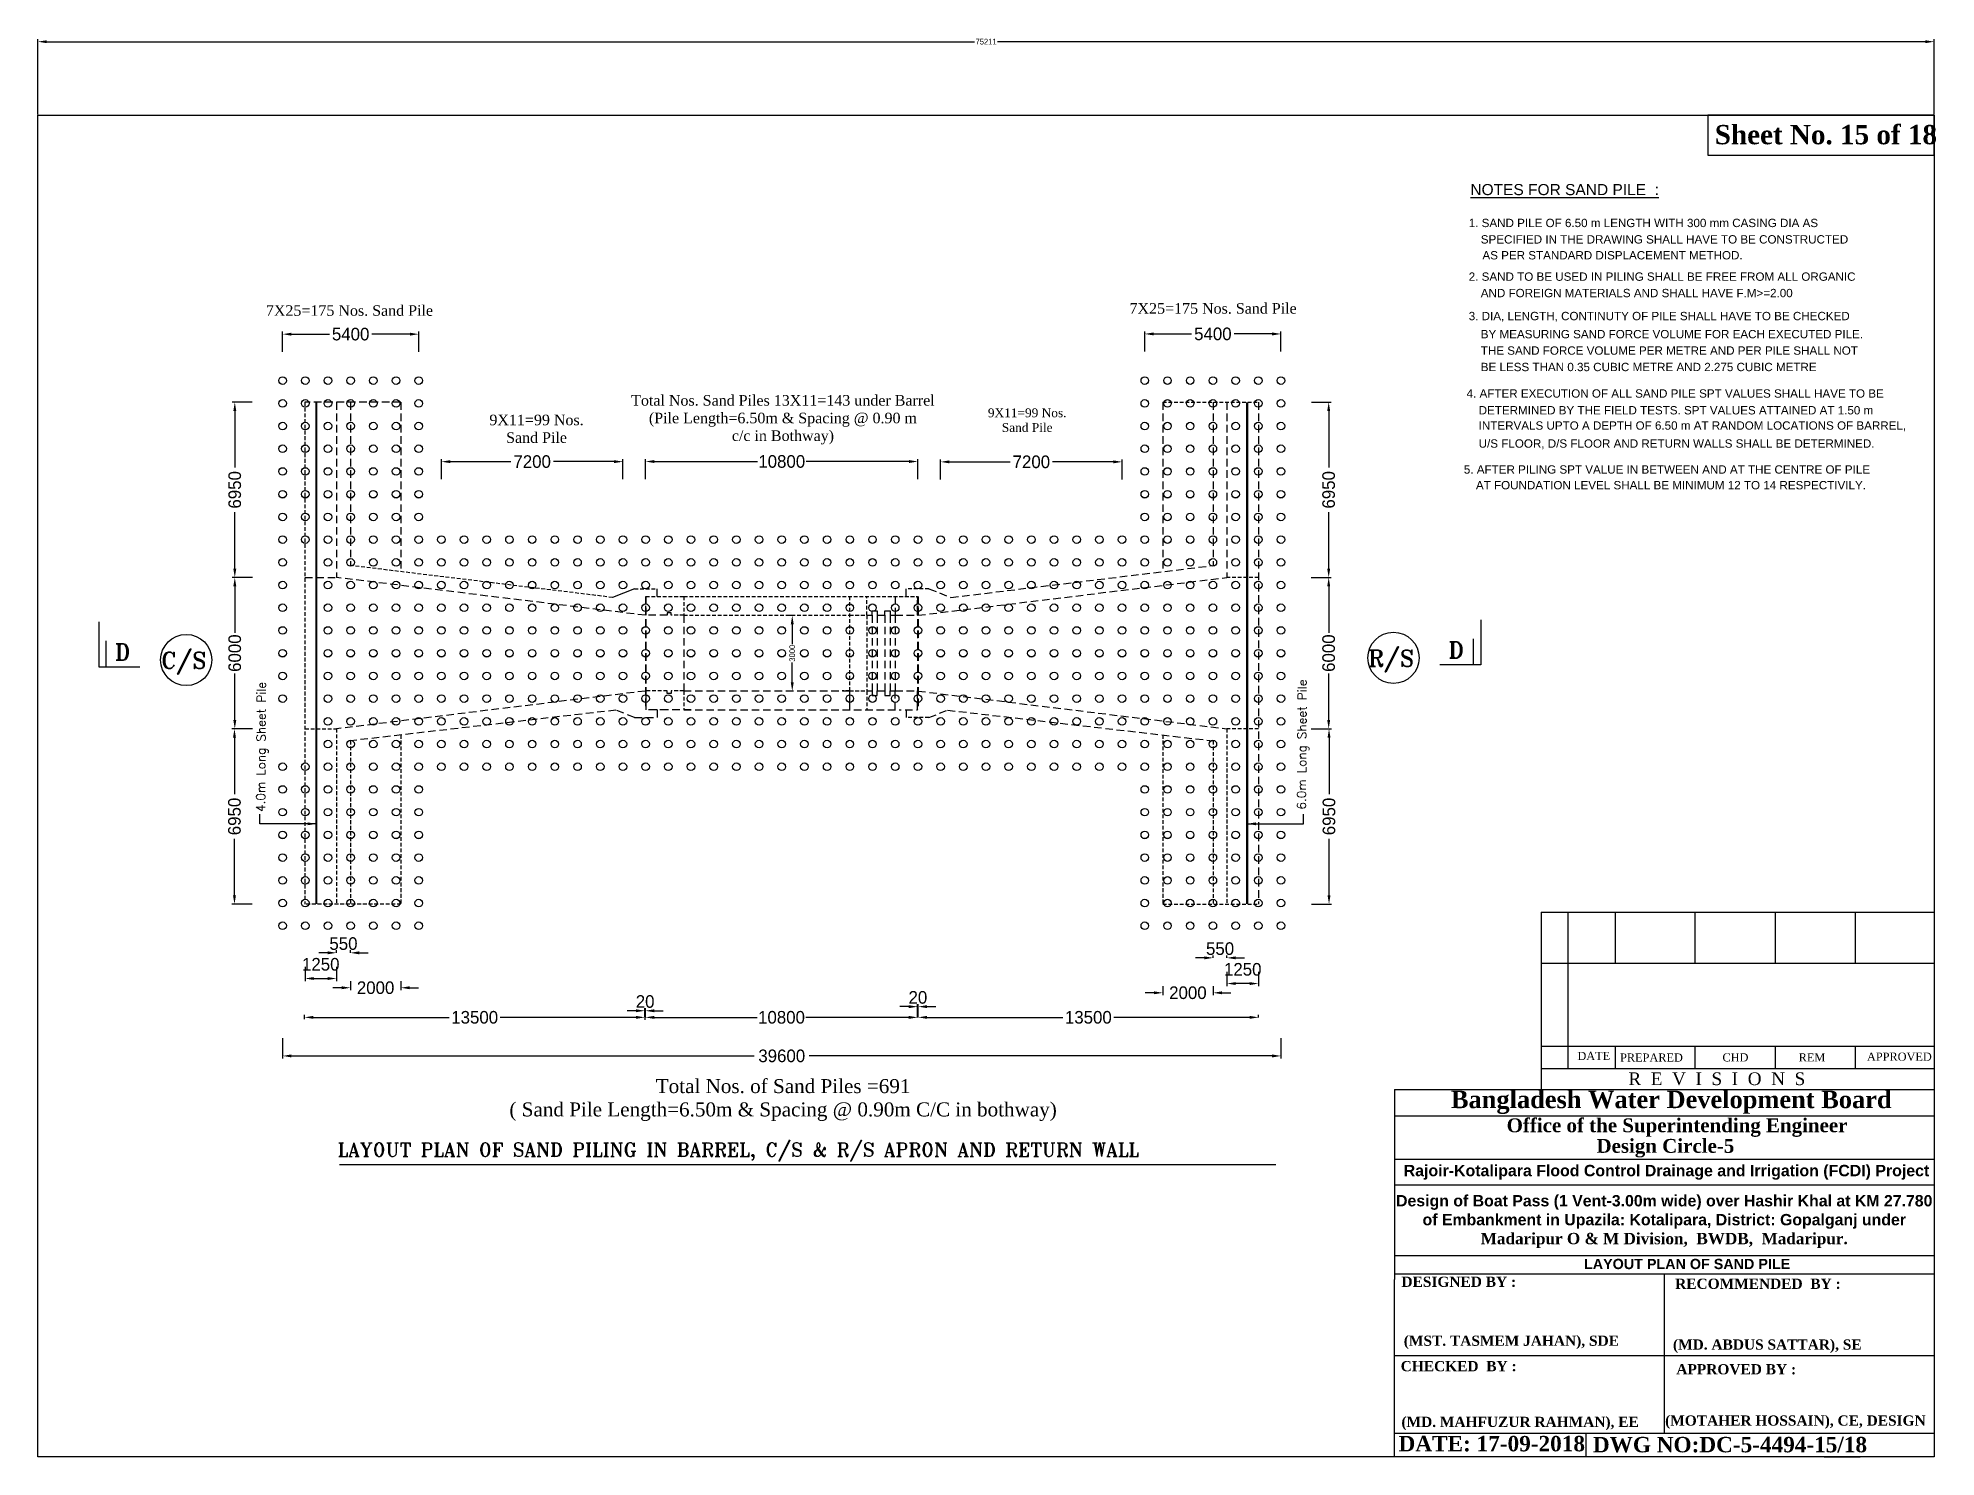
# Model space of a CAD drawing. Extents: x -1206532 to 786809, y -4288605 to 172932.
# Drawn here: x 297303 to 372589, y -4268213 to -4211957 of the extents above; entities that cross this region are included whole.
import ezdxf

# ---------------------------------------------------------------- set-up
doc = ezdxf.new("R2010")
doc.units = 0
doc.header["$LTSCALE"] = 300
doc.header["$MEASUREMENT"] = 0
doc.linetypes.add('DASHED', pattern=[0.75, 0.5, -0.25])
doc.layers.get('0').update_dxf_attribs({"linetype": 'CONTINUOUS'})
doc.layers.get('DEFPOINTS').update_dxf_attribs({"linetype": 'CONTINUOUS'})
doc.layers.add('LINE', color=7, linetype='CONTINUOUS')
doc.layers.add('Other line', color=7, linetype='CONTINUOUS', lineweight=15)
doc.layers.add('Text 20', color=7, linetype='CONTINUOUS', lineweight=15)
doc.styles.add('Arial-20', font='ARIAL_0.TTF')
doc.styles.add('BIG', font='ROMANT.SHX')
doc.styles.add('SMALL', font='ROMANS.SHX')
doc.dimstyles.new('3', dxfattribs={"dimtxt": 225, "dimasz": 350, "dimexe": 100, "dimexo": 25, "dimgap": 9, "dimtad": 0, "dimdec": 0, "dimzin": 0, "dimdsep": 46, "dimtxsty": 'Standard', "dimcen": 0, "dimclrd": 5, "dimclre": 6, "dimclrt": 1, "dimadec": 0, "dimazin": 0, "dimtfac": 1, "dimtdec": 0, "dimtofl": 0, "dimtmove": 2, "dimatfit": 3, "dimfxl": 1, "dimtolj": 1, "dimtzin": 0, "dimarcsym": 0})

msp = doc.modelspace()

# ---------------------------------------------------------------- texts
at = {"linetype": 'ByBlock', "lineweight": 30, "insert": (363812.873, -4215405.961), "char_height": 764.02738, "width": 10183.28679, "attachment_point": 1}
msp.add_mtext('{\\fTimes New Roman|b1|i0|c0|p18;Sheet No. 15 of 18}', dxfattribs=at)
at = {"layer": 'LINE', "lineweight": 30, "style": 'BIG'}
for s, p in [('D', (300353.543, -4236625.729)), ('C/S', (302199.207, -4236957.052)), ('R/S', (350072.653, -4236872.614)), ('D', (353249.269, -4236541.291))]:
    msp.add_text(s, height=650, dxfattribs=at).set_placement(p)
at = {"layer": 'LINE', "style": 'BIG'}
msp.add_text('LAYOUT PLAN OF SAND PILING IN BARREL, C/S & R/S APRON AND RETURN WALL', height=540, dxfattribs=at).set_placement((309190.279, -4256298.37))
at = {"layer": 'LINE', "lineweight": 30, "attachment_point": 5}
for s, insert, char_height in [('\\A1;{\\fTimes New Roman|b0|i0|c0|p18;7X25=175 Nos. Sand Pile}', (309658.087, -4222765.727), 420), ('\\A1;{\\fTimes New Roman|b0|i0|c0|p18;7X25=175 Nos. Sand Pile}', (343913.998, -4222681.425), 420), ('\\A1;{\\fTimes New Roman|b0|i0|c0|p18;Total Nos. Sand Piles 13X11=143 under Barrel\\P(Pile Length=6.50m & Spacing @ 0.90 m \\Pc/c in Bothway)}', (326851.849, -4227091.55), 420), ('\\A1;{\\fTimes New Roman|b0|i0|c0|p18;9X11=99 Nos. \\PSand Pile}', (317078.24, -4227451.693), 420), ('\\A1;{\\fTimes New Roman|b0|i0|c0|p18;9X11=99 Nos. \\PSand Pile}', (336539.248, -4227110.843), 350)]:
    msp.add_mtext(s, dxfattribs=dict(at, insert=insert, char_height=char_height))
at = {"layer": 'LINE', "lineweight": 20, "char_height": 350, "width": 8146.89803, "attachment_point": 1, "rotation": 89.64940402, "style": 'SMALL'}
for s, insert in [('4.0m Long Sheet Pile', (305959.327, -4242642.484)), ('6.0m Long Sheet Pile', (347241.758, -4242544.812))]:
    msp.add_mtext(s, dxfattribs=dict(at, insert=insert))
at = {"layer": 'LINE', "lineweight": 25, "attachment_point": 1}
for s, insert, char_height in [('{\\fTimes New Roman|b0|i0|c0|p18;DATE }', (358365.868, -4252151.6), 322.33284), ('{\\fTimes New Roman|b0|i0|c0|p18;PREPARED\\fTimes New Roman|b1|i0|c0|p18; }', (360057.547, -4252214.94), 322.33284), ('{\\fTimes New Roman|b0|i0|c0|p18;CHD}', (364117.894, -4252208.162), 322.33284), ('{\\fTimes New Roman|b0|i0|c0|p18; REM }', (367017.586, -4252208.162), 322.33284), ('{\\fTimes New Roman|b0|i0|c0|p18;APPROVED}', (369848.889, -4252180.455), 322.33284), ('{\\fTimes New Roman|b0|i0|c0|p18;R  E  V  I  S  I  O  N  S}', (360385.566, -4252965.265), 503.64506), ('{\\fTimes New Roman|b1|i0|c0|p18;DESIGNED BY :}', (351385.468, -4261062.514), 404.415), ('{\\fTimes New Roman|b1|i0|c0|p18;RECOMMENDED  BY :}', (362241.223, -4261141.498), 404.415), ('{\\fTimes New Roman|b1|i0|c0|p18;\\C0;(MST. TASMEM JAHAN), SDE}', (351476.626, -4263399.717), 404.415), ('{\\fTimes New Roman|b1|i0|c0|p18;\\C0;(MD. ABDUS SATTAR), SE}', (362154.35, -4263552.103), 404.415), ('{\\fTimes New Roman|b1|i0|c0|p18;CHECKED  BY :}', (351355.028, -4264409.256), 404.415), ('{\\fTimes New Roman|b1|i0|c0|p18;APPROVED BY :}', (362288.119, -4264531.41), 404.415), ('{\\fTimes New Roman|b1|i0|c0|p18;\\C0;(MD. MAHFUZUR RAHMAN), EE}', (351384.204, -4266617.475), 404.415), ('{\\fTimes New Roman|b1|i0|c0|p18;\\C0;(MOTAHER HOSSAIN), CE, DESIGN}', (361843.411, -4266564.251), 404.415), ('{\\fTimes New Roman|b1|i0|c0|p18;DATE: 17-09-2018}', (351269.659, -4267377.771), 609.88465), ('{\\fTimes New Roman|b1|i0|c0|p18; DWG NO:DC-5-4494-15/18}', (358748.321, -4267416.261), 609.88465)]:
    msp.add_mtext(s, dxfattribs=dict(at, insert=insert, char_height=char_height))
at = {"layer": 'LINE', "lineweight": 30, "insert": (326858.782, -4254061.973), "char_height": 554.4, "width": 33442.15618, "attachment_point": 5}
msp.add_mtext('\\A1;{\\fTimes New Roman|b0|i0|c0|p18;Total Nos. of Sand Piles =691 \\P( Sand Pile Length=6.50m & Spacing @ 0.90m C/C in bothway)}', dxfattribs=at)
at = {"layer": 'LINE', "lineweight": 25, "attachment_point": 8}
for s, insert, char_height, width in [('{\\fTimes New Roman|b1|i0|c0|p18;Bangladesh Water Development Board}', (362086.897, -4254615.96), 693.18081, 27721.91047), ('{\\fTimes New Roman|b1|i0|c0|p18;Office of the Superintending Engineer}', (362316.06, -4255522.818), 549.81623, 21988.42789), ('{\\fTimes New Roman|b1|i0|c0|p18;Design Circle-5}', (361853.348, -4256338.823), 549.81623, 21988.42789), ('{\\fArial|b1|i0|c0|p34;Rajoir-Kotalipara Flood Control Drainage and Irrigation (FCDI) Project}', (361897.485, -4257221.337), 451.44, 26955.59168), ('\\pt0.005053;{\\fArial|b1|i0|c0|p34;Design of Boat Pass (1 Vent-3.00m wide) over Hashir Khal at KM 27.780 of Embankment in Upazila: Kotalipara, District: Gopalganj under \\P\\ptz;\\fTimes New Roman|b1|i0|c0|p18;Madaripur O & M Division,  BWDB,  Madaripur.}', (361808.303, -4259923.862), 450, 21410.59253), ('{\\fArial|b1|i0|c0|p34;LAYOUT PLAN OF SAND PILE\\P\\fTimes New Roman|b1|i0|c0|p18;  }', (362715.011, -4261447.676), 406.96672, 20548.63375)]:
    msp.add_mtext(s, dxfattribs=dict(at, insert=insert, char_height=char_height, width=width))
at = {"layer": 'Text 20', "lineweight": 30, "style": 'Arial-20'}
for s, height, p in [('%%UNOTES FOR SAND PILE  :', 440, (354119.911, -4218186.808)), ('1. SAND PILE OF 6.50 m LENGTH WITH 300 mm CASING DIA AS', 330, (354053.483, -4219454.381)), ('SPECIFIED IN THE DRAWING SHALL HAVE TO BE CONSTRUCTED', 330, (354531.621, -4220105.783)), ('AS PER STANDARD DISPLACEMENT METHOD.', 330, (354596.823, -4220735.471)), ('2. SAND TO BE USED IN PILING SHALL BE FREE FROM ALL ORGANIC', 330, (354053.483, -4221582.29)), ('AND FOREIGN MATERIALS AND SHALL HAVE F.M>=2.00', 330, (354531.621, -4222233.692)), ('3. DIA, LENGTH, CONTINUTY OF PILE SHALL HAVE TO BE CHECKED', 330, (354053.483, -4223145.651)), ('BY MEASURING SAND FORCE VOLUME FOR EACH EXECUTED PILE.', 330, (354531.621, -4223862.194)), ('THE SAND FORCE VOLUME PER METRE AND PER PILE SHALL NOT', 330, (354531.621, -4224513.594)), ('BE LESS THAN 0.35 CUBIC METRE AND 2.275 CUBIC METRE', 330, (354531.621, -4225164.996)), ('4. AFTER EXECUTION OF ALL SAND PILE SPT VALUES SHALL HAVE TO BE', 330, (353969.658, -4226215.42)), ('DETERMINED BY THE FIELD TESTS. SPT VALUES ATTAINED AT 1.50 m ', 330, (354447.796, -4226880.499)), ('INTERVALS UPTO A DEPTH OF 6.50 m AT RANDOM LOCATIONS OF BARREL, ', 330, (354447.796, -4227485.816)), ('U/S FLOOR, D/S FLOOR AND RETURN WALLS SHALL BE DETERMINED.', 330, (354447.796, -4228199.224)), ('5. AFTER PILING SPT VALUE IN BETWEEN AND AT THE CENTRE OF PILE', 330, (353860.912, -4229228.266)), ('AT FOUNDATION LEVEL SHALL BE MINIMUM 12 TO 14 RESPECTIVILY.', 330, (354339.05, -4229850.107))]:
    msp.add_text(s, height=height, dxfattribs=at).set_placement(p)

# ---------------------------------------------------------------- blocks, each defined once
blk = doc.blocks.new('*D603')
at = {"layer": 'DEFPOINTS', "color": 0, "lineweight": 30}
for p in [(344465, -4248949), (345715, -4248949), (344465, -4249444)]:
    blk.add_point(p, dxfattribs=at)
at = {"layer": 'Other line', "color": 0, "linetype": 'ByBlock', "lineweight": -2}
for p, q in [((344465, -4248974), (344465, -4249544)), ((345715, -4248974), (345715, -4249544))]:
    blk.add_line(p, q, dxfattribs=at)
at = {"layer": 'Other line', "linetype": 'ByBlock', "lineweight": -2}
blk.add_line((345365, -4249444), (344815, -4249444), dxfattribs=at)
at = {"layer": 'Other line', "lineweight": 30}
for points in [[(344815, -4249385), (344815, -4249502), (344465, -4249444)], [(345365, -4249385), (345365, -4249502), (345715, -4249444)]]:
    blk.add_solid(points, dxfattribs=at)
at = {"layer": 'Other line', "color": 0, "lineweight": 30, "insert": (345090, -4248882), "char_height": 500, "attachment_point": 5}
blk.add_mtext('\\A1;1250', dxfattribs=at)
blk = doc.blocks.new('*D604')
at = {"layer": 'DEFPOINTS', "color": 0, "lineweight": 30}
for p in [(343915, -4248425), (343915, -4248425), (344465, -4248450)]:
    blk.add_point(p, dxfattribs=at)
at = {"layer": 'Other line', "color": 0, "linetype": 'ByBlock', "lineweight": -2}
for p, q in [((343915, -4248425), (343915, -4248325)), ((344465, -4248425), (344465, -4248325))]:
    blk.add_line(p, q, dxfattribs=at)
at = {"layer": 'Other line', "linetype": 'ByBlock', "lineweight": -2}
for p, q in [((343565, -4248425), (343215, -4248425)), ((344815, -4248425), (345165, -4248425))]:
    blk.add_line(p, q, dxfattribs=at)
at = {"layer": 'Other line', "lineweight": 30}
for points in [[(343565, -4248366), (343565, -4248483), (343915, -4248425)], [(344815, -4248366), (344815, -4248483), (344465, -4248425)]]:
    blk.add_solid(points, dxfattribs=at)
at = {"layer": 'Other line', "color": 0, "lineweight": 30, "insert": (344190, -4248061), "char_height": 500, "attachment_point": 5}
blk.add_mtext('\\A1;550', dxfattribs=at)
blk = doc.blocks.new('*D605')
at = {"layer": 'DEFPOINTS', "color": 0, "lineweight": 30}
for p in [(341915, -4249517), (341915, -4249810), (343915, -4249517)]:
    blk.add_point(p, dxfattribs=at)
at = {"layer": 'Other line', "linetype": 'ByBlock', "lineweight": -2}
for p, q in [((341565, -4249810), (341215, -4249810)), ((344265, -4249810), (344615, -4249810))]:
    blk.add_line(p, q, dxfattribs=at)
at = {"layer": 'Other line', "color": 0, "linetype": 'ByBlock', "lineweight": -2}
for p, q in [((341915, -4249542), (341915, -4249910)), ((343915, -4249542), (343915, -4249910))]:
    blk.add_line(p, q, dxfattribs=at)
at = {"layer": 'Other line', "lineweight": 30}
for points in [[(341565, -4249751), (341565, -4249868), (341915, -4249810)], [(344265, -4249751), (344265, -4249868), (343915, -4249810)]]:
    blk.add_solid(points, dxfattribs=at)
at = {"layer": 'Other line', "color": 0, "lineweight": 30, "insert": (342915, -4249810), "char_height": 500, "attachment_point": 5}
blk.add_mtext('\\A1;2000', dxfattribs=at)
blk = doc.blocks.new('*D606')
at = {"layer": 'DEFPOINTS', "color": 0, "lineweight": 30}
for p in [(321375, -4250422), (307875, -4250884), (321375, -4250784)]:
    blk.add_point(p, dxfattribs=at)
at = {"layer": 'Other line', "color": 0, "linetype": 'ByBlock', "lineweight": -2}
for p, q in [((321375, -4250447), (321375, -4250884)), ((307875, -4250859), (307875, -4250684))]:
    blk.add_line(p, q, dxfattribs=at)
at = {"layer": 'Other line', "linetype": 'ByBlock', "lineweight": -2}
for p, q in [((308225, -4250784), (313616, -4250784)), ((321025, -4250784), (315634, -4250784))]:
    blk.add_line(p, q, dxfattribs=at)
at = {"layer": 'Other line', "lineweight": 30}
for points in [[(308225, -4250725), (308225, -4250842), (307875, -4250784)], [(321025, -4250725), (321025, -4250842), (321375, -4250784)]]:
    blk.add_solid(points, dxfattribs=at)
at = {"layer": 'Other line', "color": 0, "lineweight": 30, "insert": (314625, -4250784), "char_height": 500, "attachment_point": 5}
blk.add_mtext('\\A1;13500', dxfattribs=at)
blk = doc.blocks.new('*D607')
at = {"layer": 'DEFPOINTS', "color": 0, "lineweight": 30}
for p in [(321395, -4250522), (321375, -4250784), (321395, -4250784)]:
    blk.add_point(p, dxfattribs=at)
at = {"layer": 'Other line', "linetype": 'ByBlock', "lineweight": -2}
for p, q in [((321025, -4250522), (320675, -4250522)), ((321745, -4250522), (322095, -4250522))]:
    blk.add_line(p, q, dxfattribs=at)
at = {"layer": 'Other line', "color": 0, "linetype": 'ByBlock', "lineweight": -2}
for p, q in [((321375, -4250759), (321375, -4250422)), ((321395, -4250759), (321395, -4250422))]:
    blk.add_line(p, q, dxfattribs=at)
at = {"layer": 'Other line', "lineweight": 30}
for points in [[(321025, -4250463), (321025, -4250580), (321375, -4250522)], [(321745, -4250463), (321745, -4250580), (321395, -4250522)]]:
    blk.add_solid(points, dxfattribs=at)
at = {"layer": 'Other line', "color": 0, "lineweight": 30, "insert": (321385, -4250158), "char_height": 500, "attachment_point": 5}
blk.add_mtext('\\A1;20', dxfattribs=at)
blk = doc.blocks.new('*D608')
at = {"layer": 'DEFPOINTS', "color": 0, "lineweight": 30}
for p in [(321395, -4250784), (332195, -4250784), (332195, -4250784)]:
    blk.add_point(p, dxfattribs=at)
at = {"layer": 'Other line', "color": 0, "linetype": 'ByBlock', "lineweight": -2}
for p, q in [((321395, -4250784), (321395, -4250684)), ((332195, -4250784), (332195, -4250684))]:
    blk.add_line(p, q, dxfattribs=at)
at = {"layer": 'Other line', "linetype": 'ByBlock', "lineweight": -2}
for p, q in [((321745, -4250784), (325827, -4250784)), ((331845, -4250784), (327762, -4250784))]:
    blk.add_line(p, q, dxfattribs=at)
at = {"layer": 'Other line', "lineweight": 30}
for points in [[(321745, -4250725), (321745, -4250842), (321395, -4250784)], [(331845, -4250725), (331845, -4250842), (332195, -4250784)]]:
    blk.add_solid(points, dxfattribs=at)
at = {"layer": 'Other line', "color": 0, "lineweight": 30, "insert": (326795, -4250784), "char_height": 500, "attachment_point": 5}
blk.add_mtext('\\A1;10800', dxfattribs=at)
blk = doc.blocks.new('*D609')
at = {"layer": 'DEFPOINTS', "color": 0, "lineweight": 30}
for p in [(332215, -4250359), (332195, -4250784), (332215, -4250784)]:
    blk.add_point(p, dxfattribs=at)
at = {"layer": 'Other line', "linetype": 'ByBlock', "lineweight": -2}
for p, q in [((331845, -4250359), (331495, -4250359)), ((332565, -4250359), (332915, -4250359))]:
    blk.add_line(p, q, dxfattribs=at)
at = {"layer": 'Other line', "color": 0, "linetype": 'ByBlock', "lineweight": -2}
for p, q in [((332195, -4250759), (332195, -4250259)), ((332215, -4250759), (332215, -4250259))]:
    blk.add_line(p, q, dxfattribs=at)
at = {"layer": 'Other line', "lineweight": 30}
for points in [[(331845, -4250300), (331845, -4250417), (332195, -4250359)], [(332565, -4250300), (332565, -4250417), (332215, -4250359)]]:
    blk.add_solid(points, dxfattribs=at)
at = {"layer": 'Other line', "color": 0, "lineweight": 30, "insert": (332205, -4249995), "char_height": 500, "attachment_point": 5}
blk.add_mtext('\\A1;20', dxfattribs=at)
blk = doc.blocks.new('*D610')
at = {"layer": 'DEFPOINTS', "color": 0, "lineweight": 30}
for p in [(332215, -4250784), (345715, -4250784), (345715, -4250784)]:
    blk.add_point(p, dxfattribs=at)
at = {"layer": 'Other line', "color": 0, "linetype": 'ByBlock', "lineweight": -2}
for p, q in [((332215, -4250784), (332215, -4250684)), ((345715, -4250784), (345715, -4250684))]:
    blk.add_line(p, q, dxfattribs=at)
at = {"layer": 'Other line', "linetype": 'ByBlock', "lineweight": -2}
for p, q in [((332565, -4250784), (337956, -4250784)), ((345365, -4250784), (339974, -4250784))]:
    blk.add_line(p, q, dxfattribs=at)
at = {"layer": 'Other line', "lineweight": 30}
for points in [[(332565, -4250725), (332565, -4250842), (332215, -4250784)], [(345365, -4250725), (345365, -4250842), (345715, -4250784)]]:
    blk.add_solid(points, dxfattribs=at)
at = {"layer": 'Other line', "color": 0, "lineweight": 30, "insert": (338965, -4250784), "char_height": 500, "attachment_point": 5}
blk.add_mtext('\\A1;13500', dxfattribs=at)
blk = doc.blocks.new('*D611')
at = {"layer": 'DEFPOINTS', "color": 0, "lineweight": 30}
for p in [(347718, -4233345), (347718, -4239345), (348499, -4239345)]:
    blk.add_point(p, dxfattribs=at)
at = {"layer": 'Other line', "color": 0, "linetype": 'ByBlock', "lineweight": -2}
for p, q in [((347799, -4233345), (348599, -4233345)), ((347799, -4239345), (348599, -4239345))]:
    blk.add_line(p, q, dxfattribs=at)
at = {"layer": 'Other line', "linetype": 'ByBlock', "lineweight": -2}
for p, q in [((348499, -4233695), (348499, -4235544)), ((348499, -4238995), (348499, -4237146))]:
    blk.add_line(p, q, dxfattribs=at)
at = {"layer": 'Other line', "lineweight": 30}
for points in [[(348441, -4233695), (348558, -4233695), (348499, -4233345)], [(348441, -4238995), (348558, -4238995), (348499, -4239345)]]:
    blk.add_solid(points, dxfattribs=at)
at = {"layer": 'Other line', "color": 0, "lineweight": 30, "insert": (348499, -4236345), "char_height": 500, "attachment_point": 5, "rotation": 90}
blk.add_mtext('\\A1;6000', dxfattribs=at)
blk = doc.blocks.new('*D612')
at = {"layer": 'DEFPOINTS', "color": 0, "lineweight": 30}
for p in [(347799, -4239345), (347718, -4246295), (348512, -4246295)]:
    blk.add_point(p, dxfattribs=at)
at = {"layer": 'Other line', "color": 0, "linetype": 'ByBlock', "lineweight": -2}
for p, q in [((347824, -4239345), (348612, -4239345)), ((347812, -4246295), (348612, -4246295))]:
    blk.add_line(p, q, dxfattribs=at)
at = {"layer": 'Other line', "linetype": 'ByBlock', "lineweight": -2}
for p, q in [((348512, -4239695), (348512, -4241936)), ((348512, -4245945), (348512, -4243704))]:
    blk.add_line(p, q, dxfattribs=at)
at = {"layer": 'Other line', "lineweight": 30}
for points in [[(348453, -4239695), (348570, -4239695), (348512, -4239345)], [(348453, -4245945), (348570, -4245945), (348512, -4246295)]]:
    blk.add_solid(points, dxfattribs=at)
at = {"layer": 'Other line', "color": 0, "lineweight": 30, "insert": (348512, -4242820), "char_height": 500, "attachment_point": 5, "rotation": 90}
blk.add_mtext('\\A1;6950', dxfattribs=at)
blk = doc.blocks.new('*D613')
at = {"layer": 'DEFPOINTS', "color": 0, "lineweight": 30}
for p in [(307005, -4251395), (346605, -4251395), (346605, -4252313)]:
    blk.add_point(p, dxfattribs=at)
at = {"layer": 'Other line', "color": 0, "linetype": 'ByBlock', "lineweight": -2}
for p, q in [((307005, -4251613), (307005, -4252413)), ((346605, -4251613), (346605, -4252413))]:
    blk.add_line(p, q, dxfattribs=at)
at = {"layer": 'Other line', "linetype": 'ByBlock', "lineweight": -2}
for p, q in [((307355, -4252313), (325712, -4252313)), ((346255, -4252313), (327897, -4252313))]:
    blk.add_line(p, q, dxfattribs=at)
at = {"layer": 'Other line', "lineweight": 30}
for points in [[(307355, -4252254), (307355, -4252371), (307005, -4252313)], [(346255, -4252254), (346255, -4252371), (346605, -4252313)]]:
    blk.add_solid(points, dxfattribs=at)
at = {"layer": 'Other line', "color": 0, "lineweight": 30, "insert": (326805, -4252313), "char_height": 500, "attachment_point": 5}
blk.add_mtext('\\A1;39600', dxfattribs=at)
blk = doc.blocks.new('*D614')
at = {"layer": 'DEFPOINTS', "color": 0, "lineweight": 30}
for p in [(320505, -4228753), (313305, -4229928), (320505, -4229928)]:
    blk.add_point(p, dxfattribs=at)
at = {"layer": 'Other line', "color": 0, "linetype": 'ByBlock', "lineweight": -2}
for p, q in [((313305, -4229453), (313305, -4228653)), ((320505, -4229453), (320505, -4228653))]:
    blk.add_line(p, q, dxfattribs=at)
at = {"layer": 'Other line', "linetype": 'ByBlock', "lineweight": -2}
for p, q in [((313655, -4228753), (316062, -4228753)), ((320155, -4228753), (317747, -4228753))]:
    blk.add_line(p, q, dxfattribs=at)
at = {"layer": 'Other line', "lineweight": 30}
for points in [[(313655, -4228695), (313655, -4228811), (313305, -4228753)], [(320155, -4228695), (320155, -4228811), (320505, -4228753)]]:
    blk.add_solid(points, dxfattribs=at)
at = {"layer": 'Other line', "color": 0, "lineweight": 30, "insert": (316905, -4228753), "char_height": 500, "attachment_point": 5}
blk.add_mtext('\\A1;7200', dxfattribs=at)
blk = doc.blocks.new('*D615')
at = {"layer": 'DEFPOINTS', "color": 0, "lineweight": 30}
for p in [(332205, -4228748), (321405, -4229928), (332205, -4229928)]:
    blk.add_point(p, dxfattribs=at)
at = {"layer": 'Other line', "color": 0, "linetype": 'ByBlock', "lineweight": -2}
for p, q in [((321405, -4229448), (321405, -4228648)), ((332205, -4229448), (332205, -4228648))]:
    blk.add_line(p, q, dxfattribs=at)
at = {"layer": 'Other line', "linetype": 'ByBlock', "lineweight": -2}
for p, q in [((321755, -4228748), (325837, -4228748)), ((331855, -4228748), (327772, -4228748))]:
    blk.add_line(p, q, dxfattribs=at)
at = {"layer": 'Other line', "lineweight": 30}
for points in [[(321755, -4228689), (321755, -4228806), (321405, -4228748)], [(331855, -4228689), (331855, -4228806), (332205, -4228748)]]:
    blk.add_solid(points, dxfattribs=at)
at = {"layer": 'Other line', "color": 0, "lineweight": 30, "insert": (326805, -4228748), "char_height": 500, "attachment_point": 5}
blk.add_mtext('\\A1;10800', dxfattribs=at)
blk = doc.blocks.new('*D616')
at = {"layer": 'DEFPOINTS', "color": 0, "lineweight": 30}
for p in [(340305, -4228762), (333105, -4229928), (340305, -4229928)]:
    blk.add_point(p, dxfattribs=at)
at = {"layer": 'Other line', "color": 0, "linetype": 'ByBlock', "lineweight": -2}
for p, q in [((333105, -4229462), (333105, -4228662)), ((340305, -4229462), (340305, -4228662))]:
    blk.add_line(p, q, dxfattribs=at)
at = {"layer": 'Other line', "linetype": 'ByBlock', "lineweight": -2}
for p, q in [((333455, -4228762), (335862, -4228762)), ((339955, -4228762), (337547, -4228762))]:
    blk.add_line(p, q, dxfattribs=at)
at = {"layer": 'Other line', "lineweight": 30}
for points in [[(333455, -4228703), (333455, -4228820), (333105, -4228762)], [(339955, -4228703), (339955, -4228820), (340305, -4228762)]]:
    blk.add_solid(points, dxfattribs=at)
at = {"layer": 'Other line', "color": 0, "lineweight": 30, "insert": (336705, -4228762), "char_height": 500, "attachment_point": 5}
blk.add_mtext('\\A1;7200', dxfattribs=at)
blk = doc.blocks.new('*D617')
at = {"layer": 'DEFPOINTS', "color": 0, "lineweight": 30}
for p in [(346605, -4223690), (341205, -4224681), (346605, -4224681)]:
    blk.add_point(p, dxfattribs=at)
at = {"layer": 'Other line', "color": 0, "linetype": 'ByBlock', "lineweight": -2}
for p, q in [((341205, -4224390), (341205, -4223590)), ((346605, -4224390), (346605, -4223590))]:
    blk.add_line(p, q, dxfattribs=at)
at = {"layer": 'Other line', "linetype": 'ByBlock', "lineweight": -2}
for p, q in [((341555, -4223690), (343062, -4223690)), ((346255, -4223690), (344747, -4223690))]:
    blk.add_line(p, q, dxfattribs=at)
at = {"layer": 'Other line', "lineweight": 30}
for points in [[(341555, -4223631), (341555, -4223748), (341205, -4223690)], [(346255, -4223631), (346255, -4223748), (346605, -4223690)]]:
    blk.add_solid(points, dxfattribs=at)
at = {"layer": 'Other line', "color": 0, "lineweight": 30, "insert": (343905, -4223690), "char_height": 500, "attachment_point": 5}
blk.add_mtext('\\A1;5400', dxfattribs=at)
blk = doc.blocks.new('*D618')
at = {"layer": 'DEFPOINTS', "color": 0, "lineweight": 30}
for p in [(372514, -4212104), (297303, -4215021), (372514, -4215021)]:
    blk.add_point(p, dxfattribs=at)
at = {"layer": 'LINE', "color": 6, "lineweight": -2}
for p, q in [((297303, -4214996), (297303, -4212004)), ((372514, -4214996), (372514, -4212004))]:
    blk.add_line(p, q, dxfattribs=at)
at = {"layer": 'LINE', "color": 5, "lineweight": -2}
for p, q in [((297653, -4212104), (334449, -4212104)), ((372164, -4212104), (335367, -4212104))]:
    blk.add_line(p, q, dxfattribs=at)
at = {"layer": 'LINE', "color": 5, "lineweight": 30}
for points in [[(297653, -4212046), (297653, -4212163), (297303, -4212104)], [(372164, -4212046), (372164, -4212163), (372514, -4212104)]]:
    blk.add_solid(points, dxfattribs=at)
at = {"layer": 'LINE', "color": 1, "lineweight": 30, "insert": (334908, -4212104), "char_height": 225, "attachment_point": 5}
blk.add_mtext('\\A1;75211', dxfattribs=at)
blk = doc.blocks.new('*D847')
at = {"layer": 'DEFPOINTS', "color": 0, "lineweight": 30}
for p in [(327221, -4234848), (327221, -4237848), (327221, -4237848)]:
    blk.add_point(p, dxfattribs=at)
at = {"layer": 'Other line', "color": 0, "linetype": 'ByBlock', "lineweight": -2}
for p, q in [((327221, -4234848), (327121, -4234848)), ((327221, -4237848), (327121, -4237848))]:
    blk.add_line(p, q, dxfattribs=at)
at = {"layer": 'Other line', "linetype": 'ByBlock', "lineweight": -2}
for p, q in [((327221, -4235198), (327221, -4235983)), ((327221, -4237498), (327221, -4236714))]:
    blk.add_line(p, q, dxfattribs=at)
at = {"layer": 'Other line', "lineweight": 30}
for points in [[(327163, -4235198), (327280, -4235198), (327221, -4234848)], [(327163, -4237498), (327280, -4237498), (327221, -4237848)]]:
    blk.add_solid(points, dxfattribs=at)
at = {"layer": 'Other line', "color": 0, "lineweight": 30, "insert": (327221, -4236348), "char_height": 225, "attachment_point": 5, "rotation": 90}
blk.add_mtext('\\A1;3000', dxfattribs=at)
blk = doc.blocks.new('*D848')
at = {"layer": 'DEFPOINTS', "color": 0, "lineweight": 30}
for p in [(347787, -4226395), (347705, -4233345), (348499, -4233345)]:
    blk.add_point(p, dxfattribs=at)
at = {"layer": 'Other line', "color": 0, "linetype": 'ByBlock', "lineweight": -2}
for p, q in [((347812, -4226395), (348599, -4226395)), ((347799, -4233345), (348599, -4233345))]:
    blk.add_line(p, q, dxfattribs=at)
at = {"layer": 'Other line', "linetype": 'ByBlock', "lineweight": -2}
for p, q in [((348499, -4226745), (348499, -4228986)), ((348499, -4232995), (348499, -4230754))]:
    blk.add_line(p, q, dxfattribs=at)
at = {"layer": 'Other line', "lineweight": 30}
for points in [[(348441, -4226745), (348558, -4226745), (348499, -4226395)], [(348441, -4232995), (348558, -4232995), (348499, -4233345)]]:
    blk.add_solid(points, dxfattribs=at)
at = {"layer": 'Other line', "color": 0, "lineweight": 30, "insert": (348499, -4229870), "char_height": 500, "attachment_point": 5, "rotation": 90}
blk.add_mtext('\\A1;6950', dxfattribs=at)
blk = doc.blocks.new('*D849')
at = {"layer": 'DEFPOINTS', "color": 0, "lineweight": 30}
for p in [(307895, -4248749), (309145, -4248749), (309145, -4249244)]:
    blk.add_point(p, dxfattribs=at)
at = {"layer": 'Other line', "color": 0, "linetype": 'ByBlock', "lineweight": -2}
for p, q in [((307895, -4248774), (307895, -4249344)), ((309145, -4248774), (309145, -4249344))]:
    blk.add_line(p, q, dxfattribs=at)
at = {"layer": 'Other line', "linetype": 'ByBlock', "lineweight": -2}
blk.add_line((308245, -4249244), (308795, -4249244), dxfattribs=at)
at = {"layer": 'Other line', "lineweight": 30}
for points in [[(308245, -4249185), (308245, -4249302), (307895, -4249244)], [(308795, -4249185), (308795, -4249302), (309145, -4249244)]]:
    blk.add_solid(points, dxfattribs=at)
at = {"layer": 'Other line', "color": 0, "lineweight": 30, "insert": (308520, -4248682), "char_height": 500, "attachment_point": 5}
blk.add_mtext('\\A1;1250', dxfattribs=at)
blk = doc.blocks.new('*D850')
at = {"layer": 'DEFPOINTS', "color": 0, "lineweight": 30}
for p in [(309145, -4248250), (309695, -4248225), (309695, -4248225)]:
    blk.add_point(p, dxfattribs=at)
at = {"layer": 'Other line', "linetype": 'ByBlock', "lineweight": -2}
for p, q in [((308795, -4248225), (308445, -4248225)), ((310045, -4248225), (310395, -4248225))]:
    blk.add_line(p, q, dxfattribs=at)
at = {"layer": 'Other line', "color": 0, "linetype": 'ByBlock', "lineweight": -2}
for p, q in [((309145, -4248225), (309145, -4248125)), ((309695, -4248225), (309695, -4248125))]:
    blk.add_line(p, q, dxfattribs=at)
at = {"layer": 'Other line', "lineweight": 30}
for points in [[(308795, -4248166), (308795, -4248283), (309145, -4248225)], [(310045, -4248166), (310045, -4248283), (309695, -4248225)]]:
    blk.add_solid(points, dxfattribs=at)
at = {"layer": 'Other line', "color": 0, "lineweight": 30, "insert": (309420, -4247861), "char_height": 500, "attachment_point": 5}
blk.add_mtext('\\A1;550', dxfattribs=at)
blk = doc.blocks.new('*D851')
at = {"layer": 'DEFPOINTS', "color": 0, "lineweight": 30}
for p in [(309695, -4249317), (311695, -4249317), (311695, -4249610)]:
    blk.add_point(p, dxfattribs=at)
at = {"layer": 'Other line', "linetype": 'ByBlock', "lineweight": -2}
for p, q in [((309345, -4249610), (308995, -4249610)), ((312045, -4249610), (312395, -4249610))]:
    blk.add_line(p, q, dxfattribs=at)
at = {"layer": 'Other line', "color": 0, "linetype": 'ByBlock', "lineweight": -2}
for p, q in [((309695, -4249342), (309695, -4249710)), ((311695, -4249342), (311695, -4249710))]:
    blk.add_line(p, q, dxfattribs=at)
at = {"layer": 'Other line', "lineweight": 30}
for points in [[(309345, -4249551), (309345, -4249668), (309695, -4249610)], [(312045, -4249551), (312045, -4249668), (311695, -4249610)]]:
    blk.add_solid(points, dxfattribs=at)
at = {"layer": 'Other line', "color": 0, "lineweight": 30, "insert": (310695, -4249610), "char_height": 500, "attachment_point": 5}
blk.add_mtext('\\A1;2000', dxfattribs=at)
blk = doc.blocks.new('*D852')
at = {"layer": 'DEFPOINTS', "color": 0, "lineweight": 30}
for p in [(305892, -4233345), (305110, -4239345), (305892, -4239345)]:
    blk.add_point(p, dxfattribs=at)
at = {"layer": 'Other line', "color": 0, "linetype": 'ByBlock', "lineweight": -2}
for p, q in [((305810, -4233345), (305010, -4233345)), ((305810, -4239345), (305010, -4239345))]:
    blk.add_line(p, q, dxfattribs=at)
at = {"layer": 'Other line', "linetype": 'ByBlock', "lineweight": -2}
for p, q in [((305110, -4233695), (305110, -4235544)), ((305110, -4238995), (305110, -4237146))]:
    blk.add_line(p, q, dxfattribs=at)
at = {"layer": 'Other line', "lineweight": 30}
for points in [[(305052, -4233695), (305169, -4233695), (305110, -4233345)], [(305052, -4238995), (305169, -4238995), (305110, -4239345)]]:
    blk.add_solid(points, dxfattribs=at)
at = {"layer": 'Other line', "color": 0, "lineweight": 30, "insert": (305110, -4236345), "char_height": 500, "attachment_point": 5, "rotation": 90}
blk.add_mtext('\\A1;6000', dxfattribs=at)
blk = doc.blocks.new('*D853')
at = {"layer": 'DEFPOINTS', "color": 0, "lineweight": 30}
for p in [(305810, -4239345), (305098, -4246295), (305892, -4246295)]:
    blk.add_point(p, dxfattribs=at)
at = {"layer": 'Other line', "color": 0, "linetype": 'ByBlock', "lineweight": -2}
for p, q in [((305785, -4239345), (304998, -4239345)), ((305798, -4246295), (304998, -4246295))]:
    blk.add_line(p, q, dxfattribs=at)
at = {"layer": 'Other line', "linetype": 'ByBlock', "lineweight": -2}
for p, q in [((305098, -4239695), (305098, -4241936)), ((305098, -4245945), (305098, -4243704))]:
    blk.add_line(p, q, dxfattribs=at)
at = {"layer": 'Other line', "lineweight": 30}
for points in [[(305040, -4239695), (305156, -4239695), (305098, -4239345)], [(305040, -4245945), (305156, -4245945), (305098, -4246295)]]:
    blk.add_solid(points, dxfattribs=at)
at = {"layer": 'Other line', "color": 0, "lineweight": 30, "insert": (305098, -4242820), "char_height": 500, "attachment_point": 5, "rotation": 90}
blk.add_mtext('\\A1;6950', dxfattribs=at)
blk = doc.blocks.new('*D854')
at = {"layer": 'DEFPOINTS', "color": 0, "lineweight": 30}
for p in [(305823, -4226395), (305110, -4233345), (305904, -4233345)]:
    blk.add_point(p, dxfattribs=at)
at = {"layer": 'Other line', "color": 0, "linetype": 'ByBlock', "lineweight": -2}
for p, q in [((305798, -4226395), (305010, -4226395)), ((305810, -4233345), (305010, -4233345))]:
    blk.add_line(p, q, dxfattribs=at)
at = {"layer": 'Other line', "linetype": 'ByBlock', "lineweight": -2}
for p, q in [((305110, -4226745), (305110, -4228986)), ((305110, -4232995), (305110, -4230754))]:
    blk.add_line(p, q, dxfattribs=at)
at = {"layer": 'Other line', "lineweight": 30}
for points in [[(305052, -4226745), (305169, -4226745), (305110, -4226395)], [(305052, -4232995), (305169, -4232995), (305110, -4233345)]]:
    blk.add_solid(points, dxfattribs=at)
at = {"layer": 'Other line', "color": 0, "lineweight": 30, "insert": (305110, -4229870), "char_height": 500, "attachment_point": 5, "rotation": 90}
blk.add_mtext('\\A1;6950', dxfattribs=at)
blk = doc.blocks.new('*D855')
at = {"layer": 'DEFPOINTS', "color": 0, "lineweight": 30}
for p in [(312405, -4223699), (307005, -4224691), (312405, -4224691)]:
    blk.add_point(p, dxfattribs=at)
at = {"layer": 'Other line', "color": 0, "linetype": 'ByBlock', "lineweight": -2}
for p, q in [((307005, -4224399), (307005, -4223599)), ((312405, -4224399), (312405, -4223599))]:
    blk.add_line(p, q, dxfattribs=at)
at = {"layer": 'Other line', "linetype": 'ByBlock', "lineweight": -2}
for p, q in [((307355, -4223699), (308862, -4223699)), ((312055, -4223699), (310547, -4223699))]:
    blk.add_line(p, q, dxfattribs=at)
at = {"layer": 'Other line', "lineweight": 30}
for points in [[(307355, -4223641), (307355, -4223758), (307005, -4223699)], [(312055, -4223641), (312055, -4223758), (312405, -4223699)]]:
    blk.add_solid(points, dxfattribs=at)
at = {"layer": 'Other line', "color": 0, "lineweight": 30, "insert": (309705, -4223699), "char_height": 500, "attachment_point": 5}
blk.add_mtext('\\A1;5400', dxfattribs=at)

# ---------------------------------------------------------------- dimensions: what is measured, and where the dimension line sits
at = {"layer": 'LINE', "lineweight": 30}
dim = msp.add_linear_dim(base=(372513.599, -4212104.416), p1=(297302.984, -4215020.567), p2=(372513.599, -4215020.567), dimstyle='3', override={"dimfxl": 0.12}, dxfattribs=at)
dim.commit()
dim.dimension.update_dxf_attribs({"geometry": '*D618', "text_midpoint": (334908.292, -4212104.416)})
at = {"layer": 'Other line', "color": 0, "lineweight": 30}
for base, p1, p2, picture, middle in [((312404.828, -4223699.461), (307004.828, -4224691.138), (312404.828, -4224691.138), '*D855', (309704.828, -4223699.461)), ((346604.828, -4223689.725), (341204.828, -4224681.402), (346604.828, -4224681.402), '*D617', (343904.828, -4223689.725)), ((320504.828, -4228753.101), (313304.828, -4229928.043), (320504.828, -4229928.043), '*D614', (316904.828, -4228753.101)), ((332204.828, -4228747.508), (321404.828, -4229928.043), (332204.828, -4229928.043), '*D615', (326804.828, -4228747.508)), ((340304.828, -4228761.718), (333104.828, -4229928.043), (340304.828, -4229928.043), '*D616', (336704.828, -4228761.718)), ((309694.828, -4248224.578), (309144.828, -4248249.578), (309694.828, -4248224.578), '*D850', (309419.828, -4247861.078)), ((311694.828, -4249609.739), (309694.828, -4249316.769), (311694.828, -4249316.769), '*D851', (310694.828, -4249609.739)), ((321394.828, -4250521.785), (321374.828, -4250783.528), (321394.828, -4250783.528), '*D607', (321384.828, -4250158.285)), ((332214.828, -4250358.528), (332194.828, -4250783.528), (332214.828, -4250783.528), '*D609', (332204.828, -4249995.028)), ((321374.828, -4250783.528), (307874.828, -4250883.528), (321374.828, -4250421.785), '*D606', (314624.828, -4250783.528)), ((332194.828, -4250783.528), (321394.828, -4250783.528), (332194.828, -4250783.528), '*D608', (326794.828, -4250783.528)), ((345714.828, -4250783.528), (332214.828, -4250783.528), (345714.828, -4250783.528), '*D610', (338964.828, -4250783.528)), ((346604.828, -4252312.682), (307004.828, -4251395.176), (346604.828, -4251395.176), '*D613', (326804.828, -4252312.682))]:
    dim = msp.add_linear_dim(base=base, p1=p1, p2=p2, dimstyle='3', override={"dimtxt": 500, "dimclrd": 256, "dimclre": 0, "dimclrt": 0, "dimfxl": 700, "dimfxlon": 1}, dxfattribs=at)
    dim.commit()
    dim.dimension.update_dxf_attribs({"geometry": picture, "text_midpoint": middle})
for base, p1, p2, angle, override, picture, middle in [((305110.377, -4233344.975), (305822.603, -4226394.975), (305904.195, -4233344.975), 90, {"dimtxt": 500, "dimclrd": 256, "dimclre": 0, "dimclrt": 0, "dimfxl": 700, "dimfxlon": 1}, '*D854', (305110.377, -4229869.975)), ((348499.278, -4233344.975), (347787.052, -4226394.975), (347705.46, -4233344.975), 90, {"dimtxt": 500, "dimclrd": 256, "dimclre": 0, "dimclrt": 0, "dimfxl": 700, "dimfxlon": 1}, '*D848', (348499.278, -4229869.975)), ((305110.377, -4239344.975), (305891.969, -4233344.975), (305891.969, -4239344.975), 90, {"dimtxt": 500, "dimclrd": 256, "dimclre": 0, "dimclrt": 0, "dimfxl": 700, "dimfxlon": 1}, '*D852', (305110.377, -4236344.975)), ((348499.278, -4239344.975), (347717.687, -4233344.975), (347717.687, -4239344.975), 90, {"dimtxt": 500, "dimclrd": 256, "dimclre": 0, "dimclrt": 0, "dimfxl": 700, "dimfxlon": 1}, '*D611', (348499.278, -4236344.975)), ((327221.312, -4237848.311), (327221.312, -4234848.311), (327221.312, -4237848.311), 90, {"dimclrd": 256, "dimclre": 0, "dimclrt": 0, "dimfxl": 700, "dimfxlon": 1}, '*D847', (327221.312, -4236348.311)), ((305098.15, -4246294.975), (305810.377, -4239344.975), (305891.969, -4246294.975), 90, {"dimtxt": 500, "dimclrd": 256, "dimclre": 0, "dimclrt": 0, "dimfxl": 700, "dimfxlon": 1}, '*D853', (305098.15, -4242819.975)), ((348511.505, -4246294.975), (347799.278, -4239344.975), (347717.687, -4246294.975), 90, {"dimtxt": 500, "dimclrd": 256, "dimclre": 0, "dimclrt": 0, "dimfxl": 700, "dimfxlon": 1}, '*D612', (348511.505, -4242819.975)), ((343914.828, -4248424.578), (344464.828, -4248449.578), (343914.828, -4248424.578), 180, {"dimtxt": 500, "dimclrd": 256, "dimclre": 0, "dimclrt": 0, "dimfxl": 700, "dimfxlon": 1}, '*D604', (344189.828, -4248061.078)), ((341914.828, -4249809.739), (343914.828, -4249516.769), (341914.828, -4249516.769), 180, {"dimtxt": 500, "dimclrd": 256, "dimclre": 0, "dimclrt": 0, "dimfxl": 700, "dimfxlon": 1}, '*D605', (342914.828, -4249809.739))]:
    dim = msp.add_linear_dim(base=base, p1=p1, p2=p2, angle=angle, dimstyle='3', override=override, dxfattribs=at)
    dim.commit()
    dim.dimension.update_dxf_attribs({"geometry": picture, "text_midpoint": middle})
dim = msp.add_linear_dim(base=(309144.828, -4249243.701), p1=(307894.828, -4248748.829), p2=(309144.828, -4248748.829), dimstyle='3', override={"dimtxt": 500, "dimclrd": 256, "dimclre": 0, "dimclrt": 0, "dimfxl": 700, "dimfxlon": 1}, dxfattribs=at)
dim.commit()
dim.dimension.update_dxf_attribs({"geometry": '*D849', "text_midpoint": (308519.828, -4248682.09), "dimtype": 160})
dim = msp.add_linear_dim(base=(344464.828, -4249443.701), p1=(345714.828, -4248948.829), p2=(344464.828, -4248948.829), angle=180, dimstyle='3', override={"dimtxt": 500, "dimclrd": 256, "dimclre": 0, "dimclrt": 0, "dimfxl": 700, "dimfxlon": 1}, dxfattribs=at)
dim.commit()
dim.dimension.update_dxf_attribs({"geometry": '*D603', "text_midpoint": (345089.828, -4248882.09), "dimtype": 160})

# ---------------------------------------------------------------- linework, layer by layer
at = {"linetype": 'ByBlock', "lineweight": 30}
for points in [[(297302.984, -4268205.216), (297302.984, -4215020.567), (372513.599, -4215020.567), (372513.599, -4268205.216), (297302.984, -4268205.216)], [(372513.599, -4215020.567), (363534.07, -4215020.567), (363534.07, -4216607.824), (372513.599, -4216607.824)]]:
    msp.add_lwpolyline(points, close=True, dxfattribs=at)
at = {"layer": 'LINE', "lineweight": 25}
for p, q in [((356931.114, -4246614.381), (372513.599, -4246614.381)), ((356931.114, -4246614.381), (356931.114, -4253645.042)), ((357980.908, -4246614.381), (357980.908, -4252809.979)), ((357980.908, -4246614.381), (357980.908, -4252809.979)), ((357980.908, -4246614.381), (357980.908, -4252809.979)), ((357980.908, -4246614.381), (357980.908, -4252809.979)), ((359866.895, -4246647.737), (359866.895, -4248640.429)), ((363030.321, -4248640.429), (363030.321, -4246614.199)), ((366217.641, -4248640.429), (366217.641, -4246614.199)), ((369392.259, -4248640.429), (369392.259, -4246642.585)), ((369496.303, -4246614.381), (372513.599, -4246614.381)), ((356931.114, -4248640.429), (372355.924, -4248640.429)), ((358029.01, -4248640.429), (372513.599, -4248640.429)), ((356931.114, -4251929.088), (372355.924, -4251929.088)), ((358029.01, -4251929.088), (372513.599, -4251929.088)), ((358029.01, -4251929.088), (372355.924, -4251929.088)), ((358029.01, -4251929.088), (372355.924, -4251929.088)), ((359866.895, -4251929.088), (359866.895, -4252809.979)), ((363030.321, -4252812.035), (363030.321, -4251929.088)), ((366217.641, -4252812.035), (366217.641, -4251929.088)), ((369392.259, -4252807.183), (369392.259, -4251929.088)), ((356931.114, -4252809.979), (372355.924, -4252809.979)), ((358029.01, -4252809.979), (372513.599, -4252809.979)), ((358029.01, -4252809.979), (372355.924, -4252809.979)), ((358029.01, -4252809.979), (372355.924, -4252809.979)), ((351103.006, -4253645.042), (372513.599, -4253645.042)), ((351103.006, -4253645.042), (351103.006, -4261174.555)), ((372513.599, -4253772.894), (372513.599, -4268205.216)), ((351103.006, -4254684.647), (372513.599, -4254684.647)), ((351103.006, -4256409.04), (372513.599, -4256409.04)), ((351103.006, -4256409.04), (372513.599, -4256409.04)), ((351103.006, -4256409.04), (372513.599, -4256409.04)), ((351103.006, -4256409.04), (372513.599, -4256409.04)), ((351103.006, -4257426.49), (372513.599, -4257426.49)), ((351103.006, -4257426.49), (372513.599, -4257426.49)), ((351103.006, -4257426.49), (372513.599, -4257426.49)), ((351103.006, -4257426.49), (372513.599, -4257426.49)), ((351103.006, -4260225.492), (372513.599, -4260225.492)), ((351103.006, -4260950.797), (372513.599, -4260950.797)), ((351103.006, -4268205.216), (351103.006, -4261174.555)), ((361808.303, -4260950.797), (361808.303, -4267268.128)), ((351103.006, -4264185.24), (372513.599, -4264185.24)), ((351103.006, -4267268.128), (372513.599, -4267268.128)), ((355359.006, -4267268.128), (372513.599, -4267268.128)), ((355359.006, -4267268.128), (372513.599, -4267268.128)), ((355359.006, -4267268.128), (372513.599, -4267268.128)), ((358702.059, -4267268.128), (358702.059, -4268213.36)), ((372513.599, -4268205.216), (351103.006, -4268205.216)), ((368157.279, -4268205.216), (369584.929, -4268205.216))]:
    msp.add_line(p, q, dxfattribs=at)
at = {"layer": 'LINE'}
msp.add_line((309267.678, -4256613.776), (346397.678, -4256613.776), dxfattribs=at)
at = {"layer": 'LINE', "color": 0, "linetype": 'DASHED', "ltscale": 2, "const_width": 85}
for points in [[(308344.828, -4246294.975), (308344.828, -4226394.975)], [(345264.828, -4246294.975), (345264.828, -4226394.975)]]:
    msp.add_lwpolyline(points, dxfattribs=at)
at = {"layer": 'LINE'}
for centre in [(307004.828, -4225538.304), (307004.828, -4225541.639), (307904.828, -4225538.304), (307904.828, -4225538.304), (307904.828, -4225541.639), (307904.828, -4225541.639), (308804.828, -4225538.304), (308804.828, -4225538.304), (308804.828, -4225541.639), (308804.828, -4225541.639), (309704.828, -4225538.304), (309704.828, -4225538.304), (309704.828, -4225541.639), (309704.828, -4225541.639), (310604.828, -4225538.304), (310604.828, -4225538.304), (310604.828, -4225541.639), (310604.828, -4225541.639), (311504.828, -4225538.304), (311504.828, -4225541.639), (312404.828, -4225538.304), (312404.828, -4225538.304), (312404.828, -4225541.639), (312404.828, -4225541.639), (341204.828, -4225538.304), (341204.828, -4225541.639), (342104.828, -4225538.304), (342104.828, -4225538.304), (342104.828, -4225541.639), (342104.828, -4225541.639), (343004.828, -4225538.304), (343004.828, -4225538.304), (343004.828, -4225541.639), (343004.828, -4225541.639), (343904.828, -4225538.304), (343904.828, -4225538.304), (343904.828, -4225541.639), (343904.828, -4225541.639), (344804.828, -4225538.304), (344804.828, -4225538.304), (344804.828, -4225541.639), (344804.828, -4225541.639), (345704.828, -4225538.304), (345704.828, -4225541.639), (346604.828, -4225538.304), (346604.828, -4225538.304), (346604.828, -4225541.639), (346604.828, -4225541.639), (307004.828, -4226441.639), (307904.828, -4226441.639), (307904.828, -4226441.639), (308804.828, -4226441.639), (308804.828, -4226441.639), (309704.828, -4226441.639), (309704.828, -4226441.639), (310604.828, -4226441.639), (310604.828, -4226441.639), (311504.828, -4226441.639), (312404.828, -4226441.639), (312404.828, -4226441.639), (341204.828, -4226441.639), (342104.828, -4226441.639), (342104.828, -4226441.639), (343004.828, -4226441.639), (343004.828, -4226441.639), (343904.828, -4226441.639), (343904.828, -4226441.639), (344804.828, -4226441.639), (344804.828, -4226441.639), (345704.828, -4226441.639), (346604.828, -4226441.639), (346604.828, -4226441.639), (307004.828, -4227341.639), (307904.828, -4227341.639), (307904.828, -4227341.639), (308804.828, -4227341.639), (308804.828, -4227341.639), (309704.828, -4227341.639), (309704.828, -4227341.639), (310604.828, -4227341.639), (310604.828, -4227341.639), (311504.828, -4227341.639), (312404.828, -4227341.639), (312404.828, -4227341.639), (341204.828, -4227341.639), (342104.828, -4227341.639), (342104.828, -4227341.639), (343004.828, -4227341.639), (343004.828, -4227341.639), (343904.828, -4227341.639), (343904.828, -4227341.639), (344804.828, -4227341.639), (344804.828, -4227341.639), (345704.828, -4227341.639), (346604.828, -4227341.639), (346604.828, -4227341.639), (307004.828, -4228241.639), (307904.828, -4228241.639), (307904.828, -4228241.639), (308804.828, -4228241.639), (308804.828, -4228241.639), (309704.828, -4228241.639), (309704.828, -4228241.639), (310604.828, -4228241.639), (310604.828, -4228241.639), (311504.828, -4228241.639), (312404.828, -4228241.639), (312404.828, -4228241.639), (341204.828, -4228241.639), (342104.828, -4228241.639), (342104.828, -4228241.639), (343004.828, -4228241.639), (343004.828, -4228241.639), (343904.828, -4228241.639), (343904.828, -4228241.639), (344804.828, -4228241.639), (344804.828, -4228241.639), (345704.828, -4228241.639), (346604.828, -4228241.639), (346604.828, -4228241.639), (307004.828, -4229141.639), (307904.828, -4229141.639), (307904.828, -4229141.639), (308804.828, -4229141.639), (308804.828, -4229141.639), (309704.828, -4229141.639), (309704.828, -4229141.639), (310604.828, -4229141.639), (310604.828, -4229141.639), (311504.828, -4229141.639), (312404.828, -4229141.639), (312404.828, -4229141.639), (341204.828, -4229141.639), (342104.828, -4229141.639), (342104.828, -4229141.639), (343004.828, -4229141.639), (343004.828, -4229141.639), (343904.828, -4229141.639), (343904.828, -4229141.639), (344804.828, -4229141.639), (344804.828, -4229141.639), (345704.828, -4229141.639), (346604.828, -4229141.639), (346604.828, -4229141.639), (307004.828, -4230041.639), (307004.828, -4230044.975), (307904.828, -4230041.639), (307904.828, -4230041.639), (307904.828, -4230044.975), (307904.828, -4230044.975), (308804.828, -4230041.639), (308804.828, -4230041.639), (308804.828, -4230044.975), (308804.828, -4230044.975), (309704.828, -4230041.639), (309704.828, -4230041.639), (309704.828, -4230044.975), (309704.828, -4230044.975), (310604.828, -4230041.639), (310604.828, -4230041.639), (310604.828, -4230044.975), (310604.828, -4230044.975), (311504.828, -4230041.639), (311504.828, -4230044.975), (312404.828, -4230041.639), (312404.828, -4230041.639), (312404.828, -4230044.975), (312404.828, -4230044.975), (341204.828, -4230041.639), (341204.828, -4230044.975), (342104.828, -4230041.639), (342104.828, -4230041.639), (342104.828, -4230044.975), (342104.828, -4230044.975), (343004.828, -4230041.639), (343004.828, -4230041.639), (343004.828, -4230044.975), (343004.828, -4230044.975), (343904.828, -4230041.639), (343904.828, -4230041.639), (343904.828, -4230044.975), (343904.828, -4230044.975), (344804.828, -4230041.639), (344804.828, -4230041.639), (344804.828, -4230044.975), (344804.828, -4230044.975), (345704.828, -4230041.639), (345704.828, -4230044.975), (346604.828, -4230041.639), (346604.828, -4230041.639), (346604.828, -4230044.975), (346604.828, -4230044.975), (307004.828, -4230944.975), (307904.828, -4230944.975), (307904.828, -4230944.975), (308804.828, -4230944.975), (308804.828, -4230944.975), (309704.828, -4230944.975), (309704.828, -4230944.975), (310604.828, -4230944.975), (310604.828, -4230944.975), (311504.828, -4230944.975), (312404.828, -4230944.975), (312404.828, -4230944.975), (341204.828, -4230944.975), (342104.828, -4230944.975), (342104.828, -4230944.975), (343004.828, -4230944.975), (343004.828, -4230944.975), (343904.828, -4230944.975), (343904.828, -4230944.975), (344804.828, -4230944.975), (344804.828, -4230944.975), (345704.828, -4230944.975), (346604.828, -4230944.975), (346604.828, -4230944.975), (307004.828, -4231844.975), (307904.828, -4231844.975), (307904.828, -4231844.975), (308804.828, -4231844.975), (308804.828, -4231844.975), (309704.828, -4231844.975), (309704.828, -4231844.975), (310604.828, -4231844.975), (310604.828, -4231844.975), (311504.828, -4231844.975), (312404.828, -4231844.975), (312404.828, -4231844.975), (313304.828, -4231844.975), (313304.828, -4231844.975), (314204.828, -4231844.975), (314204.828, -4231844.975), (315104.828, -4231844.975), (316004.828, -4231844.975), (316004.828, -4231844.975), (316904.828, -4231844.975), (316904.828, -4231844.975), (317804.828, -4231844.975), (318704.828, -4231844.975), (318704.828, -4231844.975), (319604.828, -4231844.975), (319604.828, -4231844.975), (320504.828, -4231844.975), (320504.828, -4231844.975), (321404.828, -4231844.975), (321404.828, -4231844.975), (322304.828, -4231844.975), (323204.828, -4231844.975), (324104.828, -4231844.975), (324104.828, -4231844.975), (325004.828, -4231844.975), (325004.828, -4231844.975), (325904.828, -4231844.975), (325904.828, -4231844.975), (326804.828, -4231844.975), (326804.828, -4231844.975), (327704.828, -4231844.975), (328604.828, -4231844.975), (328604.828, -4231844.975), (329504.828, -4231844.975), (329504.828, -4231844.975), (330404.828, -4231844.975), (330404.828, -4231844.975), (331304.828, -4231844.975), (331304.828, -4231844.975), (332204.828, -4231844.975), (333104.828, -4231844.975), (333104.828, -4231844.975), (334004.828, -4231844.975), (334004.828, -4231844.975), (334904.828, -4231844.975), (334904.828, -4231844.975), (335804.828, -4231844.975), (335804.828, -4231844.975), (336704.828, -4231844.975), (337604.828, -4231844.975), (337604.828, -4231844.975), (338504.828, -4231844.975), (338504.828, -4231844.975), (339404.828, -4231844.975), (339404.828, -4231844.975), (340304.828, -4231844.975), (340304.828, -4231844.975), (341204.828, -4231844.975), (342104.828, -4231844.975), (342104.828, -4231844.975), (343004.828, -4231844.975), (343004.828, -4231844.975), (343904.828, -4231844.975), (343904.828, -4231844.975), (344804.828, -4231844.975), (344804.828, -4231844.975), (345704.828, -4231844.975), (346604.828, -4231844.975), (346604.828, -4231844.975), (307004.828, -4232744.975), (308804.828, -4232744.975), (308804.828, -4232744.975), (309704.828, -4232744.975), (309704.828, -4232744.975), (310604.828, -4232744.975), (311504.828, -4232744.975), (311504.828, -4232744.975), (312404.828, -4232744.975), (312404.828, -4232744.975), (313304.828, -4232744.975), (313304.828, -4232744.975), (314204.828, -4232744.975), (314204.828, -4232744.975), (315104.828, -4232744.975), (316004.828, -4232744.975), (316004.828, -4232744.975), (316904.828, -4232744.975), (316904.828, -4232744.975), (317804.828, -4232744.975), (318704.828, -4232744.975), (318704.828, -4232744.975), (319604.828, -4232744.975), (319604.828, -4232744.975), (320504.828, -4232744.975), (320504.828, -4232744.975), (321404.828, -4232744.975), (321404.828, -4232744.975), (322304.828, -4232744.975), (323204.828, -4232744.975), (324104.828, -4232744.975), (324104.828, -4232744.975), (325004.828, -4232744.975), (325004.828, -4232744.975), (325904.828, -4232744.975), (325904.828, -4232744.975), (326804.828, -4232744.975), (326804.828, -4232744.975), (327704.828, -4232744.975), (328604.828, -4232744.975), (328604.828, -4232744.975), (329504.828, -4232744.975), (329504.828, -4232744.975), (330404.828, -4232744.975), (330404.828, -4232744.975), (331304.828, -4232744.975), (331304.828, -4232744.975), (332204.828, -4232744.975), (333104.828, -4232744.975), (333104.828, -4232744.975), (334004.828, -4232744.975), (334004.828, -4232744.975), (334904.828, -4232744.975), (334904.828, -4232744.975), (335804.828, -4232744.975), (335804.828, -4232744.975), (336704.828, -4232744.975), (337604.828, -4232744.975), (337604.828, -4232744.975), (338504.828, -4232744.975), (338504.828, -4232744.975), (339404.828, -4232744.975), (339404.828, -4232744.975), (340304.828, -4232744.975), (340304.828, -4232744.975), (341204.828, -4232744.975), (342104.828, -4232744.975), (342104.828, -4232744.975), (343004.828, -4232744.975), (343004.828, -4232744.975), (343904.828, -4232744.975), (343904.828, -4232744.975), (344804.828, -4232744.975), (344804.828, -4232744.975), (345704.828, -4232744.975), (346604.828, -4232744.975), (346604.828, -4232744.975), (307004.828, -4233644.975), (308804.828, -4233644.975), (308804.828, -4233644.975), (309704.828, -4233644.975), (309704.828, -4233644.975), (310604.828, -4233644.975), (311504.828, -4233644.975), (311504.828, -4233644.975), (312404.828, -4233644.975), (312404.828, -4233644.975), (313304.828, -4233644.975), (313304.828, -4233644.975), (314204.828, -4233644.975), (314204.828, -4233644.975), (315104.828, -4233644.975), (316004.828, -4233644.975), (316004.828, -4233644.975), (316904.828, -4233644.975), (316904.828, -4233644.975), (317804.828, -4233644.975), (318704.828, -4233644.975), (318704.828, -4233644.975), (319604.828, -4233644.975), (319604.828, -4233644.975), (320504.828, -4233644.975), (320504.828, -4233644.975), (321404.828, -4233644.975), (321404.828, -4233644.975), (322304.828, -4233644.975), (323204.828, -4233644.975), (324104.828, -4233644.975), (324104.828, -4233644.975), (325004.828, -4233644.975), (325004.828, -4233644.975), (325904.828, -4233644.975), (325904.828, -4233644.975), (326804.828, -4233644.975), (326804.828, -4233644.975), (327704.828, -4233644.975), (328604.828, -4233644.975), (328604.828, -4233644.975), (329504.828, -4233644.975), (329504.828, -4233644.975), (330404.828, -4233644.975), (330404.828, -4233644.975), (331304.828, -4233644.975), (331304.828, -4233644.975), (332204.828, -4233644.975), (333104.828, -4233644.975), (333104.828, -4233644.975), (334004.828, -4233644.975), (334004.828, -4233644.975), (334904.828, -4233644.975), (334904.828, -4233644.975), (335804.828, -4233644.975), (335804.828, -4233644.975), (336704.828, -4233644.975), (337604.828, -4233644.975), (337604.828, -4233644.975), (338504.828, -4233644.975), (338504.828, -4233644.975), (339404.828, -4233644.975), (339404.828, -4233644.975), (340304.828, -4233644.975), (340304.828, -4233644.975), (341204.828, -4233644.975), (342104.828, -4233644.975), (342104.828, -4233644.975), (343004.828, -4233644.975), (343004.828, -4233644.975), (343904.828, -4233644.975), (343904.828, -4233644.975), (344804.828, -4233644.975), (344804.828, -4233644.975), (345704.828, -4233644.975), (346604.828, -4233644.975), (346604.828, -4233644.975), (307004.828, -4234544.975), (308804.828, -4234544.975), (308804.828, -4234544.975), (309704.828, -4234544.975), (309704.828, -4234544.975), (310604.828, -4234544.975), (311504.828, -4234544.975), (311504.828, -4234544.975), (312404.828, -4234544.975), (312404.828, -4234544.975), (313304.828, -4234544.975), (313304.828, -4234544.975), (314204.828, -4234544.975), (314204.828, -4234544.975), (315104.828, -4234544.975), (316004.828, -4234544.975), (316004.828, -4234544.975), (316904.828, -4234544.975), (316904.828, -4234544.975), (317804.828, -4234544.975), (318704.828, -4234544.975), (318704.828, -4234544.975), (319604.828, -4234544.975), (319604.828, -4234544.975), (320504.828, -4234544.975), (320504.828, -4234544.975), (321404.828, -4234544.975), (321404.828, -4234544.975), (322304.828, -4234544.975), (323204.828, -4234544.975), (324104.828, -4234544.975), (324104.828, -4234544.975), (325004.828, -4234544.975), (325004.828, -4234544.975), (325904.828, -4234544.975), (325904.828, -4234544.975), (326804.828, -4234544.975), (326804.828, -4234544.975), (327704.828, -4234544.975), (328604.828, -4234544.975), (328604.828, -4234544.975), (329504.828, -4234544.975), (329504.828, -4234544.975), (330404.828, -4234544.975), (330404.828, -4234544.975), (331304.828, -4234544.975), (331304.828, -4234544.975), (332204.828, -4234544.975), (333104.828, -4234544.975), (333104.828, -4234544.975), (334004.828, -4234544.975), (334004.828, -4234544.975), (334904.828, -4234544.975), (334904.828, -4234544.975), (335804.828, -4234544.975), (335804.828, -4234544.975), (336704.828, -4234544.975), (337604.828, -4234544.975), (337604.828, -4234544.975), (338504.828, -4234544.975), (338504.828, -4234544.975), (339404.828, -4234544.975), (339404.828, -4234544.975), (340304.828, -4234544.975), (340304.828, -4234544.975), (341204.828, -4234544.975), (342104.828, -4234544.975), (342104.828, -4234544.975), (343004.828, -4234544.975), (343004.828, -4234544.975), (343904.828, -4234544.975), (343904.828, -4234544.975), (344804.828, -4234544.975), (344804.828, -4234544.975), (345704.828, -4234544.975), (346604.828, -4234544.975), (346604.828, -4234544.975), (307004.828, -4235444.975), (308804.828, -4235444.975), (308804.828, -4235444.975), (309704.828, -4235444.975), (309704.828, -4235444.975), (310604.828, -4235444.975), (311504.828, -4235444.975), (311504.828, -4235444.975), (312404.828, -4235444.975), (312404.828, -4235444.975), (313304.828, -4235444.975), (313304.828, -4235444.975), (314204.828, -4235444.975), (314204.828, -4235444.975), (315104.828, -4235444.975), (316004.828, -4235444.975), (316004.828, -4235444.975), (316904.828, -4235444.975), (316904.828, -4235444.975), (317804.828, -4235444.975), (318704.828, -4235444.975), (318704.828, -4235444.975), (319604.828, -4235444.975), (319604.828, -4235444.975), (320504.828, -4235444.975), (320504.828, -4235444.975), (321404.828, -4235444.975), (321404.828, -4235444.975), (322304.828, -4235444.975), (323204.828, -4235444.975), (324104.828, -4235444.975), (324104.828, -4235444.975), (325004.828, -4235444.975), (325004.828, -4235444.975), (325904.828, -4235444.975), (325904.828, -4235444.975), (326804.828, -4235444.975), (326804.828, -4235444.975), (327704.828, -4235444.975), (328604.828, -4235444.975), (328604.828, -4235444.975), (329504.828, -4235444.975), (329504.828, -4235444.975), (330404.828, -4235444.975), (330404.828, -4235444.975), (331304.828, -4235444.975), (331304.828, -4235444.975), (332204.828, -4235444.975), (333104.828, -4235444.975), (333104.828, -4235444.975), (334004.828, -4235444.975), (334004.828, -4235444.975), (334904.828, -4235444.975), (334904.828, -4235444.975), (335804.828, -4235444.975), (335804.828, -4235444.975), (336704.828, -4235444.975), (337604.828, -4235444.975), (337604.828, -4235444.975), (338504.828, -4235444.975), (338504.828, -4235444.975), (339404.828, -4235444.975), (339404.828, -4235444.975), (340304.828, -4235444.975), (340304.828, -4235444.975), (341204.828, -4235444.975), (342104.828, -4235444.975), (342104.828, -4235444.975), (343004.828, -4235444.975), (343004.828, -4235444.975), (343904.828, -4235444.975), (343904.828, -4235444.975), (344804.828, -4235444.975), (344804.828, -4235444.975), (345704.828, -4235444.975), (346604.828, -4235444.975), (346604.828, -4235444.975), (307004.828, -4236344.975), (307004.828, -4236348.311), (308804.828, -4236344.975), (308804.828, -4236344.975), (308804.828, -4236348.311), (308804.828, -4236348.311), (309704.828, -4236344.975), (309704.828, -4236344.975), (309704.828, -4236348.311), (309704.828, -4236348.311), (310604.828, -4236344.975), (310604.828, -4236348.311), (311504.828, -4236344.975), (311504.828, -4236344.975), (311504.828, -4236348.311), (311504.828, -4236348.311), (312404.828, -4236344.975), (312404.828, -4236344.975), (312404.828, -4236348.311), (312404.828, -4236348.311), (313304.828, -4236344.975), (313304.828, -4236344.975), (313304.828, -4236348.311), (313304.828, -4236348.311), (314204.828, -4236344.975), (314204.828, -4236344.975), (314204.828, -4236348.311), (314204.828, -4236348.311), (315104.828, -4236344.975), (315104.828, -4236348.311), (316004.828, -4236344.975), (316004.828, -4236344.975), (316004.828, -4236348.311), (316004.828, -4236348.311), (316904.828, -4236344.975), (316904.828, -4236344.975), (316904.828, -4236348.311), (316904.828, -4236348.311), (317804.828, -4236344.975), (317804.828, -4236348.311), (318704.828, -4236344.975), (318704.828, -4236344.975), (318704.828, -4236348.311), (318704.828, -4236348.311), (319604.828, -4236344.975), (319604.828, -4236344.975), (319604.828, -4236348.311), (319604.828, -4236348.311), (320504.828, -4236344.975), (320504.828, -4236344.975), (320504.828, -4236348.311), (320504.828, -4236348.311), (321404.828, -4236344.975), (321404.828, -4236344.975), (321404.828, -4236348.311), (321404.828, -4236348.311), (322304.828, -4236344.975), (322304.828, -4236348.311), (323204.828, -4236344.975), (323204.828, -4236348.311), (324104.828, -4236344.975), (324104.828, -4236344.975), (324104.828, -4236348.311), (324104.828, -4236348.311), (325004.828, -4236344.975), (325004.828, -4236344.975), (325004.828, -4236348.311), (325004.828, -4236348.311), (325904.828, -4236344.975), (325904.828, -4236344.975), (325904.828, -4236348.311), (325904.828, -4236348.311), (326804.828, -4236344.975), (326804.828, -4236344.975), (326804.828, -4236348.311), (326804.828, -4236348.311), (327704.828, -4236344.975), (327704.828, -4236348.311), (328604.828, -4236344.975), (328604.828, -4236344.975), (328604.828, -4236348.311), (328604.828, -4236348.311), (329504.828, -4236344.975), (329504.828, -4236344.975), (329504.828, -4236348.311), (329504.828, -4236348.311), (330404.828, -4236344.975), (330404.828, -4236344.975), (330404.828, -4236348.311), (330404.828, -4236348.311), (331304.828, -4236344.975), (331304.828, -4236344.975), (331304.828, -4236348.311), (331304.828, -4236348.311), (332204.828, -4236344.975), (332204.828, -4236348.311), (333104.828, -4236344.975), (333104.828, -4236344.975), (333104.828, -4236348.311), (333104.828, -4236348.311), (334004.828, -4236344.975), (334004.828, -4236344.975), (334004.828, -4236348.311), (334004.828, -4236348.311), (334904.828, -4236344.975), (334904.828, -4236344.975), (334904.828, -4236348.311), (334904.828, -4236348.311), (335804.828, -4236344.975), (335804.828, -4236344.975), (335804.828, -4236348.311), (335804.828, -4236348.311), (336704.828, -4236344.975), (336704.828, -4236348.311), (337604.828, -4236344.975), (337604.828, -4236344.975), (337604.828, -4236348.311), (337604.828, -4236348.311), (338504.828, -4236344.975), (338504.828, -4236344.975), (338504.828, -4236348.311), (338504.828, -4236348.311), (339404.828, -4236344.975), (339404.828, -4236344.975), (339404.828, -4236348.311), (339404.828, -4236348.311), (340304.828, -4236344.975), (340304.828, -4236344.975), (340304.828, -4236348.311), (340304.828, -4236348.311), (341204.828, -4236344.975), (341204.828, -4236348.311), (342104.828, -4236344.975), (342104.828, -4236344.975), (342104.828, -4236348.311), (342104.828, -4236348.311), (343004.828, -4236344.975), (343004.828, -4236344.975), (343004.828, -4236348.311), (343004.828, -4236348.311), (343904.828, -4236344.975), (343904.828, -4236344.975), (343904.828, -4236348.311), (343904.828, -4236348.311), (344804.828, -4236344.975), (344804.828, -4236344.975), (344804.828, -4236348.311), (344804.828, -4236348.311), (345704.828, -4236344.975), (345704.828, -4236348.311), (346604.828, -4236344.975), (346604.828, -4236344.975), (346604.828, -4236348.311), (346604.828, -4236348.311), (307004.828, -4237248.311), (308804.828, -4237248.311), (308804.828, -4237248.311), (309704.828, -4237248.311), (309704.828, -4237248.311), (310604.828, -4237248.311), (311504.828, -4237248.311), (311504.828, -4237248.311), (312404.828, -4237248.311), (312404.828, -4237248.311), (313304.828, -4237248.311), (313304.828, -4237248.311), (314204.828, -4237248.311), (314204.828, -4237248.311), (315104.828, -4237248.311), (316004.828, -4237248.311), (316004.828, -4237248.311), (316904.828, -4237248.311), (316904.828, -4237248.311), (317804.828, -4237248.311), (318704.828, -4237248.311), (318704.828, -4237248.311), (319604.828, -4237248.311), (319604.828, -4237248.311), (320504.828, -4237248.311), (320504.828, -4237248.311), (321404.828, -4237248.311), (321404.828, -4237248.311), (322304.828, -4237248.311), (323204.828, -4237248.311), (324104.828, -4237248.311), (324104.828, -4237248.311), (325004.828, -4237248.311), (325004.828, -4237248.311), (325904.828, -4237248.311), (325904.828, -4237248.311), (326804.828, -4237248.311), (326804.828, -4237248.311), (327704.828, -4237248.311), (328604.828, -4237248.311), (328604.828, -4237248.311), (329504.828, -4237248.311), (329504.828, -4237248.311), (330404.828, -4237248.311), (330404.828, -4237248.311), (331304.828, -4237248.311), (331304.828, -4237248.311), (332204.828, -4237248.311), (333104.828, -4237248.311), (333104.828, -4237248.311), (334004.828, -4237248.311), (334004.828, -4237248.311), (334904.828, -4237248.311), (334904.828, -4237248.311), (335804.828, -4237248.311), (335804.828, -4237248.311), (336704.828, -4237248.311), (337604.828, -4237248.311), (337604.828, -4237248.311), (338504.828, -4237248.311), (338504.828, -4237248.311), (339404.828, -4237248.311), (339404.828, -4237248.311), (340304.828, -4237248.311), (340304.828, -4237248.311), (341204.828, -4237248.311), (342104.828, -4237248.311), (342104.828, -4237248.311), (343004.828, -4237248.311), (343004.828, -4237248.311), (343904.828, -4237248.311), (343904.828, -4237248.311), (344804.828, -4237248.311), (344804.828, -4237248.311), (345704.828, -4237248.311), (346604.828, -4237248.311), (346604.828, -4237248.311), (307004.828, -4238148.311), (308804.828, -4238148.311), (308804.828, -4238148.311), (309704.828, -4238148.311), (309704.828, -4238148.311), (310604.828, -4238148.311), (311504.828, -4238148.311), (311504.828, -4238148.311), (312404.828, -4238148.311), (312404.828, -4238148.311), (313304.828, -4238148.311), (313304.828, -4238148.311), (314204.828, -4238148.311), (314204.828, -4238148.311), (315104.828, -4238148.311), (316004.828, -4238148.311), (316004.828, -4238148.311), (316904.828, -4238148.311), (316904.828, -4238148.311), (317804.828, -4238148.311), (318704.828, -4238148.311), (318704.828, -4238148.311), (319604.828, -4238148.311), (319604.828, -4238148.311), (320504.828, -4238148.311), (320504.828, -4238148.311), (321404.828, -4238148.311), (321404.828, -4238148.311), (322304.828, -4238148.311), (323204.828, -4238148.311), (324104.828, -4238148.311), (324104.828, -4238148.311), (325004.828, -4238148.311), (325004.828, -4238148.311), (325904.828, -4238148.311), (325904.828, -4238148.311), (326804.828, -4238148.311), (326804.828, -4238148.311), (327704.828, -4238148.311), (328604.828, -4238148.311), (328604.828, -4238148.311), (329504.828, -4238148.311), (329504.828, -4238148.311), (330404.828, -4238148.311), (330404.828, -4238148.311), (331304.828, -4238148.311), (331304.828, -4238148.311), (332204.828, -4238148.311), (333104.828, -4238148.311), (333104.828, -4238148.311), (334004.828, -4238148.311), (334004.828, -4238148.311), (334904.828, -4238148.311), (334904.828, -4238148.311), (335804.828, -4238148.311), (335804.828, -4238148.311), (336704.828, -4238148.311), (337604.828, -4238148.311), (337604.828, -4238148.311), (338504.828, -4238148.311), (338504.828, -4238148.311), (339404.828, -4238148.311), (339404.828, -4238148.311), (340304.828, -4238148.311), (340304.828, -4238148.311), (341204.828, -4238148.311), (342104.828, -4238148.311), (342104.828, -4238148.311), (343004.828, -4238148.311), (343004.828, -4238148.311), (343904.828, -4238148.311), (343904.828, -4238148.311), (344804.828, -4238148.311), (344804.828, -4238148.311), (345704.828, -4238148.311), (346604.828, -4238148.311), (346604.828, -4238148.311), (308804.828, -4239048.311), (308804.828, -4239048.311), (309704.828, -4239048.311), (309704.828, -4239048.311), (310604.828, -4239048.311), (311504.828, -4239048.311), (311504.828, -4239048.311), (312404.828, -4239048.311), (312404.828, -4239048.311), (313304.828, -4239048.311), (313304.828, -4239048.311), (314204.828, -4239048.311), (314204.828, -4239048.311), (315104.828, -4239048.311), (316004.828, -4239048.311), (316004.828, -4239048.311), (316904.828, -4239048.311), (316904.828, -4239048.311), (317804.828, -4239048.311), (318704.828, -4239048.311), (318704.828, -4239048.311), (319604.828, -4239048.311), (319604.828, -4239048.311), (320504.828, -4239048.311), (320504.828, -4239048.311), (321404.828, -4239048.311), (321404.828, -4239048.311), (322304.828, -4239048.311), (323204.828, -4239048.311), (324104.828, -4239048.311), (324104.828, -4239048.311), (325004.828, -4239048.311), (325004.828, -4239048.311), (325904.828, -4239048.311), (325904.828, -4239048.311), (326804.828, -4239048.311), (326804.828, -4239048.311), (327704.828, -4239048.311), (328604.828, -4239048.311), (328604.828, -4239048.311), (329504.828, -4239048.311), (329504.828, -4239048.311), (330404.828, -4239048.311), (330404.828, -4239048.311), (331304.828, -4239048.311), (331304.828, -4239048.311), (332204.828, -4239048.311), (333104.828, -4239048.311), (333104.828, -4239048.311), (334004.828, -4239048.311), (334004.828, -4239048.311), (334904.828, -4239048.311), (334904.828, -4239048.311), (335804.828, -4239048.311), (335804.828, -4239048.311), (336704.828, -4239048.311), (337604.828, -4239048.311), (337604.828, -4239048.311), (338504.828, -4239048.311), (338504.828, -4239048.311), (339404.828, -4239048.311), (339404.828, -4239048.311), (340304.828, -4239048.311), (340304.828, -4239048.311), (341204.828, -4239048.311), (342104.828, -4239048.311), (342104.828, -4239048.311), (343004.828, -4239048.311), (343004.828, -4239048.311), (343904.828, -4239048.311), (343904.828, -4239048.311), (344804.828, -4239048.311), (344804.828, -4239048.311), (345704.828, -4239048.311), (346604.828, -4239048.311), (346604.828, -4239048.311), (308804.828, -4239948.311), (308804.828, -4239948.311), (309704.828, -4239948.311), (309704.828, -4239948.311), (310604.828, -4239948.311), (311504.828, -4239948.311), (311504.828, -4239948.311), (312404.828, -4239948.311), (312404.828, -4239948.311), (313304.828, -4239948.311), (313304.828, -4239948.311), (314204.828, -4239948.311), (314204.828, -4239948.311), (315104.828, -4239948.311), (316004.828, -4239948.311), (316004.828, -4239948.311), (316904.828, -4239948.311), (316904.828, -4239948.311), (317804.828, -4239948.311), (318704.828, -4239948.311), (318704.828, -4239948.311), (319604.828, -4239948.311), (319604.828, -4239948.311), (320504.828, -4239948.311), (320504.828, -4239948.311), (321404.828, -4239948.311), (321404.828, -4239948.311), (322304.828, -4239948.311), (323204.828, -4239948.311), (324104.828, -4239948.311), (324104.828, -4239948.311), (325004.828, -4239948.311), (325004.828, -4239948.311), (325904.828, -4239948.311), (325904.828, -4239948.311), (326804.828, -4239948.311), (326804.828, -4239948.311), (327704.828, -4239948.311), (328604.828, -4239948.311), (328604.828, -4239948.311), (329504.828, -4239948.311), (329504.828, -4239948.311), (330404.828, -4239948.311), (330404.828, -4239948.311), (331304.828, -4239948.311), (331304.828, -4239948.311), (332204.828, -4239948.311), (333104.828, -4239948.311), (333104.828, -4239948.311), (334004.828, -4239948.311), (334004.828, -4239948.311), (334904.828, -4239948.311), (334904.828, -4239948.311), (335804.828, -4239948.311), (335804.828, -4239948.311), (336704.828, -4239948.311), (337604.828, -4239948.311), (337604.828, -4239948.311), (338504.828, -4239948.311), (338504.828, -4239948.311), (339404.828, -4239948.311), (339404.828, -4239948.311), (340304.828, -4239948.311), (340304.828, -4239948.311), (341204.828, -4239948.311), (342104.828, -4239948.311), (342104.828, -4239948.311), (343004.828, -4239948.311), (343004.828, -4239948.311), (343904.828, -4239948.311), (343904.828, -4239948.311), (344804.828, -4239948.311), (344804.828, -4239948.311), (345704.828, -4239948.311), (346604.828, -4239948.311), (346604.828, -4239948.311), (307004.828, -4240848.311), (307904.828, -4240848.311), (307904.828, -4240848.311), (308804.828, -4240848.311), (308804.828, -4240848.311), (309704.828, -4240848.311), (309704.828, -4240848.311), (310604.828, -4240848.311), (310604.828, -4240848.311), (311504.828, -4240848.311), (312404.828, -4240848.311), (312404.828, -4240848.311), (313304.828, -4240848.311), (313304.828, -4240848.311), (314204.828, -4240848.311), (314204.828, -4240848.311), (315104.828, -4240848.311), (316004.828, -4240848.311), (316004.828, -4240848.311), (316904.828, -4240848.311), (316904.828, -4240848.311), (317804.828, -4240848.311), (318704.828, -4240848.311), (318704.828, -4240848.311), (319604.828, -4240848.311), (319604.828, -4240848.311), (320504.828, -4240848.311), (320504.828, -4240848.311), (321404.828, -4240848.311), (321404.828, -4240848.311), (322304.828, -4240848.311), (323204.828, -4240848.311), (324104.828, -4240848.311), (324104.828, -4240848.311), (325004.828, -4240848.311), (325004.828, -4240848.311), (325904.828, -4240848.311), (325904.828, -4240848.311), (326804.828, -4240848.311), (326804.828, -4240848.311), (327704.828, -4240848.311), (328604.828, -4240848.311), (328604.828, -4240848.311), (329504.828, -4240848.311), (329504.828, -4240848.311), (330404.828, -4240848.311), (330404.828, -4240848.311), (331304.828, -4240848.311), (331304.828, -4240848.311), (332204.828, -4240848.311), (333104.828, -4240848.311), (333104.828, -4240848.311), (334004.828, -4240848.311), (334004.828, -4240848.311), (334904.828, -4240848.311), (334904.828, -4240848.311), (335804.828, -4240848.311), (335804.828, -4240848.311), (336704.828, -4240848.311), (337604.828, -4240848.311), (337604.828, -4240848.311), (338504.828, -4240848.311), (338504.828, -4240848.311), (339404.828, -4240848.311), (339404.828, -4240848.311), (340304.828, -4240848.311), (340304.828, -4240848.311), (341204.828, -4240848.311), (342104.828, -4240848.311), (342104.828, -4240848.311), (343004.828, -4240848.311), (343004.828, -4240848.311), (343904.828, -4240848.311), (343904.828, -4240848.311), (344804.828, -4240848.311), (344804.828, -4240848.311), (345704.828, -4240848.311), (346604.828, -4240848.311), (346604.828, -4240848.311), (307004.828, -4241748.311), (307904.828, -4241748.311), (307904.828, -4241748.311), (308804.828, -4241748.311), (308804.828, -4241748.311), (309704.828, -4241748.311), (309704.828, -4241748.311), (310604.828, -4241748.311), (310604.828, -4241748.311), (311504.828, -4241748.311), (312404.828, -4241748.311), (312404.828, -4241748.311), (341204.828, -4241748.311), (342104.828, -4241748.311), (342104.828, -4241748.311), (343004.828, -4241748.311), (343004.828, -4241748.311), (343904.828, -4241748.311), (343904.828, -4241748.311), (344804.828, -4241748.311), (344804.828, -4241748.311), (345704.828, -4241748.311), (346604.828, -4241748.311), (346604.828, -4241748.311), (307004.828, -4242648.311), (307904.828, -4242648.311), (307904.828, -4242648.311), (308804.828, -4242648.311), (308804.828, -4242648.311), (309704.828, -4242648.311), (309704.828, -4242648.311), (310604.828, -4242648.311), (310604.828, -4242648.311), (311504.828, -4242648.311), (312404.828, -4242648.311), (312404.828, -4242648.311), (341204.828, -4242648.311), (342104.828, -4242648.311), (342104.828, -4242648.311), (343004.828, -4242648.311), (343004.828, -4242648.311), (343904.828, -4242648.311), (343904.828, -4242648.311), (344804.828, -4242648.311), (344804.828, -4242648.311), (345704.828, -4242648.311), (346604.828, -4242648.311), (346604.828, -4242648.311), (307004.828, -4243548.311), (307004.828, -4243551.646), (307904.828, -4243548.311), (307904.828, -4243548.311), (307904.828, -4243551.646), (307904.828, -4243551.646), (308804.828, -4243548.311), (308804.828, -4243548.311), (308804.828, -4243551.646), (308804.828, -4243551.646), (309704.828, -4243548.311), (309704.828, -4243548.311), (309704.828, -4243551.646), (309704.828, -4243551.646), (310604.828, -4243548.311), (310604.828, -4243548.311), (310604.828, -4243551.646), (310604.828, -4243551.646), (311504.828, -4243548.311), (311504.828, -4243551.646), (312404.828, -4243548.311), (312404.828, -4243548.311), (312404.828, -4243551.646), (312404.828, -4243551.646), (341204.828, -4243548.311), (341204.828, -4243551.646), (342104.828, -4243548.311), (342104.828, -4243548.311), (342104.828, -4243551.646), (342104.828, -4243551.646), (343004.828, -4243548.311), (343004.828, -4243548.311), (343004.828, -4243551.646), (343004.828, -4243551.646), (343904.828, -4243548.311), (343904.828, -4243548.311), (343904.828, -4243551.646), (343904.828, -4243551.646), (344804.828, -4243548.311), (344804.828, -4243548.311), (344804.828, -4243551.646), (344804.828, -4243551.646), (345704.828, -4243548.311), (345704.828, -4243551.646), (346604.828, -4243548.311), (346604.828, -4243548.311), (346604.828, -4243551.646), (346604.828, -4243551.646), (307004.828, -4244451.646), (307904.828, -4244451.646), (307904.828, -4244451.646), (308804.828, -4244451.646), (308804.828, -4244451.646), (309704.828, -4244451.646), (309704.828, -4244451.646), (310604.828, -4244451.646), (310604.828, -4244451.646), (311504.828, -4244451.646), (312404.828, -4244451.646), (312404.828, -4244451.646), (341204.828, -4244451.646), (342104.828, -4244451.646), (342104.828, -4244451.646), (343004.828, -4244451.646), (343004.828, -4244451.646), (343904.828, -4244451.646), (343904.828, -4244451.646), (344804.828, -4244451.646), (344804.828, -4244451.646), (345704.828, -4244451.646), (346604.828, -4244451.646), (346604.828, -4244451.646), (307004.828, -4245351.646), (307904.828, -4245351.646), (307904.828, -4245351.646), (308804.828, -4245351.646), (308804.828, -4245351.646), (309704.828, -4245351.646), (309704.828, -4245351.646), (310604.828, -4245351.646), (310604.828, -4245351.646), (311504.828, -4245351.646), (312404.828, -4245351.646), (312404.828, -4245351.646), (341204.828, -4245351.646), (342104.828, -4245351.646), (342104.828, -4245351.646), (343004.828, -4245351.646), (343004.828, -4245351.646), (343904.828, -4245351.646), (343904.828, -4245351.646), (344804.828, -4245351.646), (344804.828, -4245351.646), (345704.828, -4245351.646), (346604.828, -4245351.646), (346604.828, -4245351.646), (307004.828, -4246251.646), (307904.828, -4246251.646), (307904.828, -4246251.646), (308804.828, -4246251.646), (308804.828, -4246251.646), (309704.828, -4246251.646), (309704.828, -4246251.646), (310604.828, -4246251.646), (310604.828, -4246251.646), (311504.828, -4246251.646), (312404.828, -4246251.646), (312404.828, -4246251.646), (341204.828, -4246251.646), (342104.828, -4246251.646), (342104.828, -4246251.646), (343004.828, -4246251.646), (343004.828, -4246251.646), (343904.828, -4246251.646), (343904.828, -4246251.646), (344804.828, -4246251.646), (344804.828, -4246251.646), (345704.828, -4246251.646), (346604.828, -4246251.646), (346604.828, -4246251.646), (307004.828, -4247151.646), (307904.828, -4247151.646), (307904.828, -4247151.646), (308804.828, -4247151.646), (308804.828, -4247151.646), (309704.828, -4247151.646), (309704.828, -4247151.646), (310604.828, -4247151.646), (310604.828, -4247151.646), (311504.828, -4247151.646), (312404.828, -4247151.646), (312404.828, -4247151.646), (341204.828, -4247151.646), (342104.828, -4247151.646), (342104.828, -4247151.646), (343004.828, -4247151.646), (343004.828, -4247151.646), (343904.828, -4247151.646), (343904.828, -4247151.646), (344804.828, -4247151.646), (344804.828, -4247151.646), (345704.828, -4247151.646), (346604.828, -4247151.646), (346604.828, -4247151.646)]:
    msp.add_circle(centre, 150, dxfattribs=at)
at = {"layer": 'LINE', "lineweight": 30}
for centre in [(351068.501, -4236531.676), (303184.311, -4236616.114)]:
    msp.add_circle(centre, 1015.539, dxfattribs=at)
at = {"layer": 'Other line', "color": 0, "linetype": 'DASHED', "lineweight": 30, "ltscale": 2}
for p, q in [((311694.828, -4226394.975), (307894.828, -4226394.975)), ((309144.828, -4226394.975), (309144.828, -4233344.975)), ((309694.828, -4226394.975), (309694.828, -4232870.179)), ((311694.828, -4226394.975), (311694.828, -4233113.734)), ((341914.828, -4226394.975), (341914.828, -4233113.734)), ((343914.828, -4226394.975), (343914.828, -4232870.179)), ((344464.828, -4226394.975), (344464.828, -4233344.975)), ((345714.828, -4226394.975), (345714.828, -4246294.975)), ((333513.285, -4234136.852), (343914.828, -4232870.179)), ((307894.828, -4233344.975), (309144.828, -4233344.975)), ((321394.828, -4234844.975), (309144.828, -4233344.975)), ((332214.828, -4234844.975), (344464.828, -4233344.975)), ((332644.828, -4233794.975), (333513.285, -4234136.852)), ((321394.828, -4234095), (321394.828, -4238589)), ((321414.828, -4234094.975), (321414.828, -4238594.975)), ((330384.828, -4234844.975), (330384.828, -4234669.975)), ((330594.828, -4234669.975), (330594.828, -4234844.975)), ((330894.828, -4234844.975), (330894.828, -4234669.975)), ((331104.828, -4234669.975), (331104.828, -4234844.975)), ((331304.828, -4234094.975), (331304.828, -4234844.975)), ((332194.828, -4234094.975), (332194.828, -4238594.975)), ((332214.828, -4234094), (332214.828, -4238597)), ((322264.828, -4234844.975), (321414.828, -4234844.975)), ((322914.828, -4234844.975), (322914.828, -4237844.975)), ((330184.828, -4234844.975), (330384.828, -4234844.975)), ((330384.828, -4234844.975), (330384.828, -4237844.975)), ((330594.828, -4234844.975), (330894.828, -4234844.975)), ((330594.828, -4234844.975), (330594.828, -4237844.975)), ((330894.828, -4234844.975), (330894.828, -4237844.975)), ((331104.828, -4234844.975), (331304.828, -4234844.975)), ((331104.828, -4234844.975), (331104.828, -4237844.975)), ((331304.828, -4234844.975), (332194.828, -4234844.975)), ((331304.828, -4234844.975), (331304.828, -4237844.975)), ((321394.828, -4237845.578), (309144.828, -4239344.975)), ((321414.828, -4237844.975), (321414.828, -4238594.975)), ((322914.828, -4237844.975), (329494.828, -4237844.975)), ((330184.828, -4237844.975), (330384.828, -4237844.975)), ((330384.828, -4237844.975), (330384.828, -4238019.975)), ((330594.828, -4238019.975), (330594.828, -4237844.975)), ((330594.828, -4237844.975), (330894.828, -4237844.975)), ((330894.828, -4237844.975), (330894.828, -4238019.975)), ((331104.828, -4238019.975), (331104.828, -4237844.975)), ((331104.828, -4237844.975), (331304.828, -4237844.975)), ((331304.828, -4238594.975), (331304.828, -4237844.975)), ((331304.828, -4237844.975), (332194.828, -4237844.975)), ((332194.828, -4238594.975), (332194.828, -4237844.975)), ((332214.828, -4237845.578), (344464.828, -4239344.975)), ((323214.828, -4238594.975), (321414.828, -4238594.975)), ((322264.828, -4238594.975), (321414.828, -4238594.975)), ((321864.828, -4238594.975), (321864.828, -4238894.975)), ((322914.828, -4238594.975), (331544.828, -4238594.975)), ((331694.828, -4238594.975), (332194.828, -4238594.975)), ((331744.828, -4238594.975), (331744.828, -4238894.975)), ((320227.436, -4238604.693), (309694.828, -4239819.771)), ((320964.828, -4238894.975), (320227.436, -4238604.693)), ((320964.828, -4238894.975), (321864.828, -4238894.975)), ((332644.828, -4238894.975), (333382.219, -4238604.693)), ((333382.219, -4238604.693), (343914.828, -4239819.771))]:
    msp.add_line(p, q, dxfattribs=at)
at = {"layer": 'Other line', "color": 0, "linetype": 'DASHED', "lineweight": 30}
for p, q in [((307894.828, -4226394.975), (307894.828, -4246294.975)), ((341914.828, -4226394.975), (345714.828, -4226394.975)), ((320096.371, -4234136.852), (309694.828, -4232870.179)), ((320964.828, -4233794.975), (321864.828, -4233794.975)), ((332644.828, -4233794.975), (331744.828, -4233794.975)), ((345714.828, -4233344.975), (344464.828, -4233344.975)), ((321414.828, -4234094.975), (322914.828, -4234094.975)), ((321414.828, -4234844.975), (321414.828, -4234094.975)), ((322914.828, -4234094.975), (322914.828, -4234844.975)), ((322914.828, -4234094.975), (329494.828, -4234094.975)), ((322914.828, -4234094.975), (332194.828, -4234094.975)), ((329494.828, -4234094.975), (329494.828, -4237844.975)), ((330184.828, -4234844.975), (330184.828, -4234094.975)), ((332194.828, -4234844.975), (332194.828, -4234094.975)), ((332214.828, -4234844.975), (332214.828, -4234294.975)), ((322914.828, -4234844.975), (322414.828, -4234844.975)), ((322914.828, -4234844.975), (329494.828, -4234844.975)), ((329494.828, -4234844.975), (330184.828, -4234844.975)), ((330184.828, -4234844.975), (330184.828, -4237844.975)), ((322264.828, -4237844.975), (321414.828, -4237844.975)), ((322914.828, -4237844.975), (322414.828, -4237844.975)), ((322914.828, -4237844.975), (322914.828, -4238594.975)), ((329494.828, -4237844.975), (329194.828, -4237844.975)), ((329494.828, -4237844.975), (330184.828, -4237844.975)), ((330184.828, -4237844.975), (330184.828, -4238594.975)), ((307894.828, -4239344.975), (309144.828, -4239344.975)), ((309144.828, -4239344.975), (309144.828, -4246294.975)), ((332644.828, -4238894.975), (331744.828, -4238894.975)), ((344464.828, -4239344.975), (344464.828, -4246294.975)), ((345714.828, -4239344.975), (344464.828, -4239344.975)), ((309694.828, -4239819.771), (309694.828, -4246294.975)), ((311694.828, -4239589.044), (311694.828, -4246294.975)), ((341914.828, -4239589.044), (341914.828, -4246294.975)), ((343914.828, -4239819.771), (343914.828, -4246294.975)), ((311694.828, -4246294.975), (307894.828, -4246294.975)), ((341914.828, -4246294.975), (345714.828, -4246294.975))]:
    msp.add_line(p, q, dxfattribs=at)
at = {"layer": 'Other line', "color": 0, "lineweight": 30}
for p, q in [((320964.828, -4233794.975), (320096.371, -4234136.852)), ((321864.828, -4234094.975), (321864.828, -4233794.975)), ((331744.828, -4234094.975), (331744.828, -4233794.975)), ((322414.828, -4234744.975), (322264.828, -4234744.975)), ((322264.828, -4234744.975), (322264.828, -4234844.975)), ((322414.828, -4234844.975), (322414.828, -4234744.975)), ((330384.828, -4234669.975), (330594.828, -4234669.975)), ((330894.828, -4234669.975), (331104.828, -4234669.975)), ((299713.549, -4235105.372), (299713.549, -4236890.79)), ((332194.828, -4234844.975), (332214.828, -4234844.975)), ((354539.263, -4235020.934), (354539.263, -4236806.353)), ((300009.002, -4236890.79), (300009.002, -4235855.404)), ((354243.81, -4236806.353), (354243.81, -4235770.966)), ((299713.549, -4236890.79), (301350.073, -4236890.79)), ((299713.549, -4236890.79), (300009.002, -4236890.79)), ((354539.263, -4236806.353), (352902.739, -4236806.353)), ((354539.263, -4236806.353), (354243.81, -4236806.353)), ((322264.828, -4237944.975), (322264.828, -4237844.975)), ((322414.828, -4237844.975), (322414.828, -4237944.975)), ((329494.828, -4237844.975), (329494.828, -4238594.975)), ((322414.828, -4237944.975), (322264.828, -4237944.975)), ((330384.828, -4238019.975), (330594.828, -4238019.975)), ((330894.828, -4238019.975), (331104.828, -4238019.975))]:
    msp.add_line(p, q, dxfattribs=at)

msp.set_redraw_order([(e.dxf.handle, doc.entitydb.next_handle()) for e in msp.query("TEXT MTEXT ATTDEF DIMENSION ARC_DIMENSION")])  # texts and dimensions are drawn at this point

# ---------------------------------------------------------------- leaders
at = {"layer": 'LINE'}
for points in [[(308344.828, -4243110.708), (306104.374, -4243110.708), (306104.374, -4242730.828)], [(345264.828, -4243110.708), (347505.281, -4243110.708), (347505.281, -4242730.828)]]:
    msp.add_leader(points, dimstyle='3', override={"dimgap": 9, "dimtad": 0, "dimfxl": 700}, dxfattribs=at)

doc.saveas('drawing.dxf')
